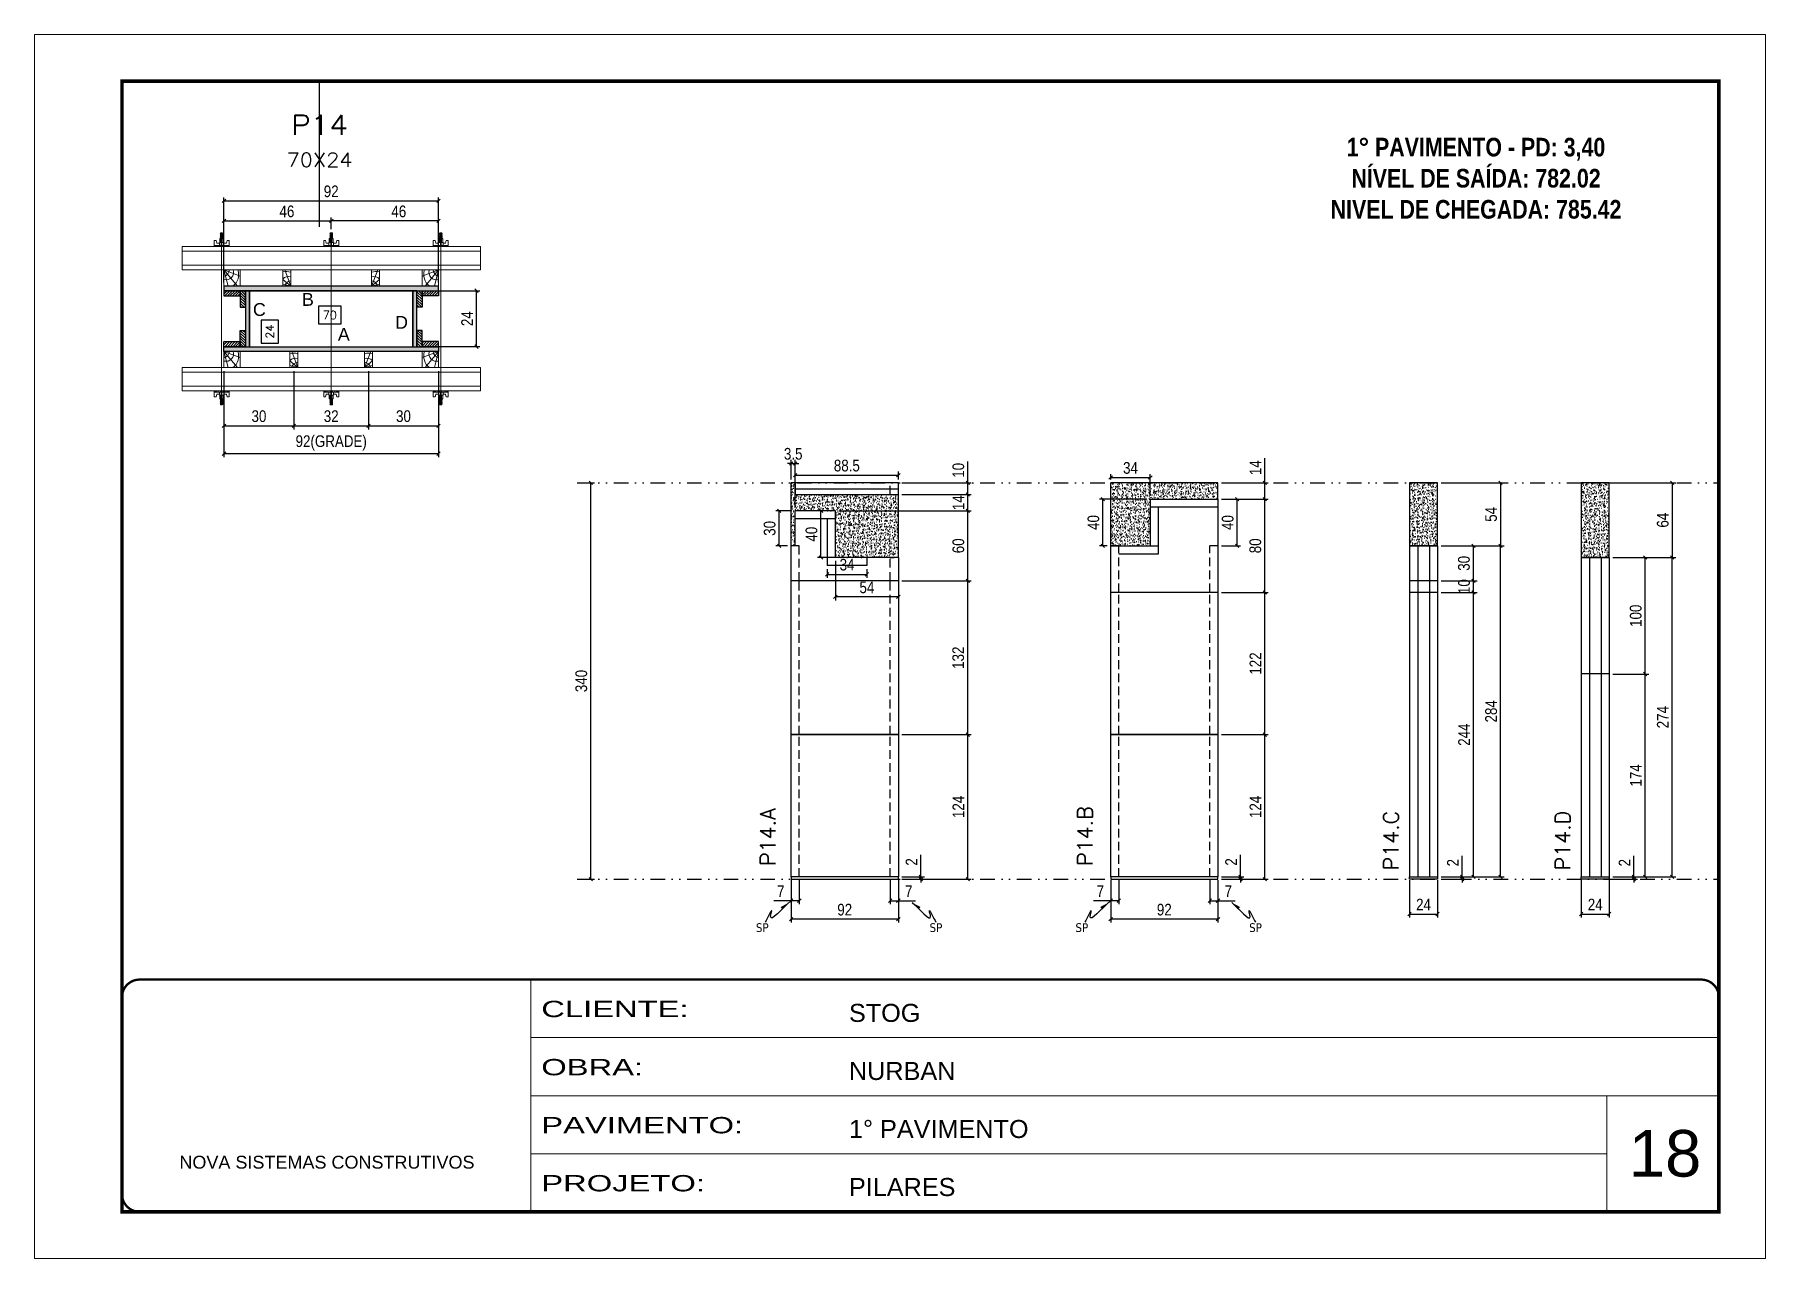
# Model space of a CAD drawing. Header units: millimetres. Extents: x 169816 to 178745, y 96537 to 113647.
# Drawn here: x 171415 to 172900, y 106874 to 107924 of the extents above; entities that cross this region are included whole.
import ezdxf
from ezdxf.enums import TextEntityAlignment as Align

# ---------------------------------------------------------------- set-up
doc = ezdxf.new("R2010")
doc.units = ezdxf.units.MM
for name, pattern in [('CONTINUO', [0]), ('DASHED', [0.75, 0.5, -0.25]), ('DIVIDE2', [0.625, 0.25, -0.125, 0, -0.125, 0, -0.125]), ('HIDDEN', [0.375, 0.25, -0.125])]:
    doc.linetypes.add(name, pattern=pattern)
for name, color, linetype, lineweight in [('CARIMBO', 255, 'Continuous', 9), ('Folhas', 255, 'Continuous', 9), ('Hachura', 251, 'Continuous', 9), ('Madeira', 126, 'Continuous', 18), ('Perfil Metálico', 224, 'Continuous', 18), ('SARRAFO DE PRESSAO', 251, 'DASHED', 9), ('Texto Seção', 7, 'Continuous', 15)]:
    doc.layers.add(name, color=color, linetype=linetype, lineweight=lineweight)
for name, color, linetype in [('CHAPA', 1, 'Continuous'), ('COTA', 241, 'Continuous'), ('Cota Seção (2x)', 241, 'Continuous'), ('MEIO_PONT', 93, 'Continuous'), ('NOMENCLATURA', 7, 'Continuous'), ('Nível', 160, 'Continuous'), ('Painéis', 200, 'Continuous'), ('SARR_2.2x10', 60, 'Continuous'), ('SARR_2.2x7', 40, 'Continuous'), ('SARRAFO', 251, 'Continuous'), ('Sarrafo de Pressão', 42, 'HIDDEN'), ('texto', 7, 'Continuous'), ('Texto de Titulo', 7, 'Continuous'), ('Texto Qtd Sarr', 242, 'Continuous'), ('TEXTO_GERAL', 7, 'Continuous')]:
    doc.layers.add(name, color=color, linetype=linetype)
doc.styles.add('ARIAL', font='arial.ttf')
doc.styles.add('COTA TECNICA', font='techl___.ttf', dxfattribs={"height": 10})
doc.styles.add('COTA TECNICA 2X', font='techl___.ttf', dxfattribs={"height": 10})
doc.styles.add('COTA TECNICA-50', font='techl___.ttf', dxfattribs={"height": 10})
doc.styles.add('REGUA-120', font='ROMANS.shx', dxfattribs={"height": 15})
doc.styles.add('ROMANC', font='techb___.ttf', dxfattribs={"height": 2.5})
doc.styles.add('ROMANS', font='romans.shx')
doc.styles.get("Standard").update_dxf_attribs({"font": 'arial.ttf'})
doc.styles.add('Tecnologia', font='')
doc.styles.get('Tecnologia').set_extended_font_data('Forgotten Futurist')
doc.dimstyles.new('COTA PAINEL-50', dxfattribs={"dimtxt": 10, "dimasz": 3, "dimexe": 3, "dimexo": 3, "dimgap": 3, "dimtad": 1, "dimdec": 1, "dimzin": 12, "dimdsep": 46, "dimtxsty": 'COTA TECNICA-50', "dimblk1": 'OBLIQUE', "dimblk2": 'OBLIQUE', "dimsah": 1, "dimcen": 0.9, "dimclrd": 4, "dimclre": 4, "dimclrt": 240, "dimadec": 1, "dimazin": 3, "dimtfac": 1, "dimtdec": 1, "dimtmove": 0, "dimatfit": 3, "dimfxl": 1, "dimtolj": 1, "dimtzin": 12, "dimarcsym": 0})
doc.dimstyles.new('PAINEL', dxfattribs={"dimtxt": 10, "dimasz": 3, "dimexe": 3, "dimexo": 3, "dimgap": 3, "dimtad": 1, "dimdec": 1, "dimzin": 12, "dimdsep": 46, "dimtxsty": 'COTA TECNICA', "dimblk1": 'OBLIQUE', "dimblk2": 'OBLIQUE', "dimsah": 1, "dimcen": 0.9, "dimclrd": 4, "dimclre": 4, "dimclrt": 240, "dimadec": 1, "dimazin": 3, "dimtfac": 1, "dimtdec": 1, "dimtmove": 0, "dimatfit": 3, "dimfxl": 1, "dimtolj": 1, "dimtzin": 12, "dimarcsym": 0})
doc.dimstyles.new('SECAO PILAR', dxfattribs={"dimtxt": 10, "dimasz": 3, "dimexe": 3, "dimexo": 3, "dimgap": 3, "dimtad": 1, "dimdec": 1, "dimlfac": 0.5, "dimzin": 12, "dimdsep": 46, "dimtxsty": 'COTA TECNICA 2X', "dimblk1": 'OBLIQUE', "dimblk2": 'OBLIQUE', "dimsah": 1, "dimcen": 0.9, "dimclrd": 256, "dimclre": 256, "dimclrt": 256, "dimadec": 1, "dimazin": 3, "dimtfac": 1, "dimtdec": 1, "dimtmove": 0, "dimatfit": 3, "dimfxl": 1, "dimtolj": 1, "dimtzin": 12, "dimarcsym": 0})
doc.dimstyles.new('SECÇÃO 2', dxfattribs={"dimtxt": 7, "dimasz": 6, "dimexe": 0.18, "dimexo": 2, "dimgap": -4, "dimtad": 3, "dimdec": 1, "dimlfac": 0.5, "dimzin": 12, "dimdsep": 46, "dimtxsty": 'ROMANS', "dimblk": 'ARCHTICK', "dimcen": 0.09, "dimse1": 1, "dimse2": 1, "dimsd1": 1, "dimsd2": 1, "dimclrd": 180, "dimclre": 5, "dimclrt": 1, "dimadec": 0, "dimazin": 3, "dimtfac": 1, "dimtdec": 1, "dimtofl": 0, "dimtmove": 0, "dimatfit": 3, "dimldrblk": 'ARCHTICK', "dimfxl": 1, "dimtolj": 1, "dimtzin": 0, "dimarcsym": 0})
doc.dimstyles.get("Standard").update_dxf_attribs({"dimtxt": 0.18, "dimasz": 0.18, "dimexe": 0.18, "dimexo": 0.0625, "dimgap": 0.09, "dimtad": 0, "dimtih": 1, "dimtoh": 1, "dimdec": 4, "dimzin": 0, "dimdsep": 46, "dimtxsty": 'Standard', "dimcen": 0.09, "dimadec": 0, "dimazin": 0, "dimtfac": 1, "dimtdec": 4, "dimtofl": 0, "dimtmove": 0, "dimatfit": 3, "dimfxl": 1, "dimtolj": 1, "dimtzin": 0, "dimarcsym": 0})

msp = doc.modelspace()

# ---------------------------------------------------------------- texts
at = {"layer": 'CARIMBO', "style": 'ARIAL'}
msp.add_text('18', height=40, dxfattribs=at).set_placement((172782.38, 106944.37))
at = {"layer": 'NOMENCLATURA', "color": 2, "insert": (172651.26, 107862.37), "char_height": 16, "attachment_point": 2, "style": 'ROMANC'}
msp.add_mtext_dynamic_manual_height_columns('\\P1° PAVIMENTO - PD: 3,40\\PNÍVEL DE SAÍDA: 782.02\\PNIVEL DE CHEGADA: 785.42', width=328.3607, gutter_width=1, heights=[0], dxfattribs=at)
at = {"layer": 'texto', "color": 0, "char_height": 7.5, "attachment_point": 5}
for insert in [(172038.84, 107157.96), (172187.86, 107157.96), (172313.03, 107157.96), (172462.06, 107157.96)]:
    msp.add_mtext('{\\fTahoma|b0|i0|c0|p34;\\C4;SP}', dxfattribs=dict(at, insert=insert))
at = {"layer": 'Texto Seção', "char_height": 13, "width": 285.3299, "attachment_point": 7, "rotation": 90, "style": 'REGUA-120'}
for s, insert in [('P14.A', (172050.14, 107210.89)), ('P14.B', (172322.18, 107210.89)), ('\\pxt4;P14.C', (172584.79, 107207.05)), ('\\pxt4;P14.D', (172732.08, 107207.05))]:
    msp.add_mtext(s, dxfattribs=dict(at, insert=insert))
at = {"layer": 'TEXTO_GERAL', "style": 'ARIAL'}
for s, p in [('C', (171607.38, 107688.38)), ('B', (171649, 107697.02)), ('D', (171729.33, 107677.37)), ('A', (171679.81, 107667.06))]:
    msp.add_text(s, height=11, dxfattribs=at).set_placement(p, align=Align.MIDDLE_CENTER)

# ---------------------------------------------------------------- blocks, each defined once
blk = doc.blocks.new('9999999999')
at = {"color": 30, "linetype": 'CONTINUO'}
for p, q in [((98564.6, 34230.2), (98564.6, 34429.4)), ((98564.6, 34379.6), (99584, 34379.6)), ((98564.6, 34329.8), (99488, 34329.8)), ((99584, 34329.8), (99488, 34329.8)), ((99488, 34329.8), (99488, 34230.2)), ((98564.6, 34280), (99488, 34280))]:
    blk.add_line(p, q, dxfattribs=at)
at = {"color": 30, "linetype": 'CONTINUO', "const_width": 2}
blk.add_lwpolyline([(99584, 34230.2), (99584, 34414.4, 0.414214), (99569, 34429.4), (98229, 34429.4, 0.414214), (98214, 34414.4), (98214, 34245.2, 0.414214), (98229, 34230.2), (99584, 34230.2)], format="xyb", dxfattribs=at)
at = {"layer": 'Folhas'}
blk.add_lwpolyline([(98139, 34190.2), (99624, 34190.2), (99624, 35240.2), (98139, 35240.2)], close=True, dxfattribs=at)
at = {"layer": 'Folhas', "color": 30, "const_width": 3}
blk.add_lwpolyline([(98214, 34230.2), (99584, 34230.2), (99584, 35200.2), (98214, 35200.2)], close=True, dxfattribs=at)
at = {"color": 7, "linetype": 'Continuous', "ltscale": 5, "style": 'ARIAL'}
for s, height, p in [('STOG', 15.48, (98837.7, 34393.1)), ('NURBAN', 15.48, (98837.7, 34343.3)), ('1° PAVIMENTO', 15.483, (98837.7, 34293.5)), ('NOVA SISTEMAS CONSTRUTIVOS', 11.059, (98263.2, 34267.2)), ('PILARES', 15.48, (98837.7, 34243.7))]:
    blk.add_text(s, height=height, dxfattribs=at).set_placement(p)
at = {"layer": 'Folhas', "color": 7, "style": 'Tecnologia', "width": 1.5}
for s, p in [('CLIENTE:', (98573.7, 34397.2)), ('OBRA:', (98573.7, 34347.3)), ('PAVIMENTO:', (98573.7, 34297.5)), ('PROJETO:', (98573.7, 34247.7))]:
    blk.add_text(s, height=14, dxfattribs=at).set_placement(p)
blk = doc.blocks.new('titulo1')
at = {"layer": 'Defpoints', "color": 252, "linetype": 'HIDDEN', "ltscale": 2}
blk.add_line((0, 0), (0, 125), dxfattribs=at)
at = {"layer": 'Defpoints', "style": 'ROMANS', "oblique": 15}
blk.add_attdef('FOLHA', text='', height=10, dxfattribs=at).set_placement((0, 15.6), align=Align.MIDDLE_CENTER)
at = {"layer": 'Texto Qtd Sarr', "color": 3, "style": 'ROMANS', "oblique": 15}
for tag, height, p in [('TITULO', 17, (0, 71.4)), ('SEÇÃO', 12, (0, 41.5))]:
    blk.add_attdef(tag, text='', height=height, dxfattribs=at).set_placement(p, align=Align.MIDDLE_CENTER)
blk = doc.blocks.new('*D560')
at = {"layer": 'Cota Seção (2x)', "color": 180, "lineweight": -2, "transparency": 16777216}
for p, q in [((171677.4, 107691.1), (171658.1, 107691.1)), ((171658.1, 107691.1), (171658.1, 107676.1)), ((171677.4, 107676.1), (171677.4, 107691.1)), ((171658.1, 107676.1), (171677.4, 107676.1))]:
    blk.add_line(p, q, dxfattribs=at)
at = {"layer": 'Defpoints', "color": 0, "transparency": 16777216}
for p in [(171739, 107672.1), (171599, 107656.5), (171739, 107656.5)]:
    blk.add_point(p, dxfattribs=at)
at = {"layer": 'Cota Seção (2x)', "color": 1, "transparency": 16777216, "insert": (171667.8, 107683.6), "char_height": 7, "attachment_point": 5, "style": 'ROMANS'}
blk.add_mtext('\\A1;70', dxfattribs=at)
blk = doc.blocks.new('_ArchTick')
at = {"color": 0, "linetype": 'ByBlock', "const_width": 0.15}
blk.add_lwpolyline([(-0.5, -0.5), (0.5, 0.5)], dxfattribs=at)
blk = doc.blocks.new('*D561')
at = {"layer": 'Cota Seção (2x)', "color": 180, "lineweight": -2, "transparency": 16777216}
for p, q in [((171623.8, 107679.2), (171608.8, 107679.2)), ((171608.8, 107679.2), (171608.8, 107659.6)), ((171623.8, 107659.6), (171623.8, 107679.2)), ((171608.8, 107659.6), (171623.8, 107659.6))]:
    blk.add_line(p, q, dxfattribs=at)
at = {"layer": 'Defpoints', "color": 0, "transparency": 16777216}
for p in [(171599, 107704.5), (171627.8, 107704.5), (171599, 107656.5)]:
    blk.add_point(p, dxfattribs=at)
at = {"layer": 'Cota Seção (2x)', "color": 1, "transparency": 16777216, "insert": (171616.3, 107669.4), "char_height": 7, "attachment_point": 5, "rotation": 90, "style": 'ROMANS'}
blk.add_mtext('\\A1;24', dxfattribs=at)
blk = doc.blocks.new('_Oblique')
at = {"color": 0, "linetype": 'ByBlock', "lineweight": -2}
blk.add_line((-0.5, -0.5), (0.5, 0.5), dxfattribs=at)
blk = doc.blocks.new('*D945')
at = {"layer": 'Cota Seção (2x)', "lineweight": -2, "transparency": 16777216}
for p, q in [((171745.6, 107704.5), (171796.6, 107704.5)), ((171793.6, 107656.5), (171793.6, 107704.5)), ((171745.6, 107656.5), (171796.6, 107656.5))]:
    blk.add_line(p, q, dxfattribs=at)
at = {"layer": 'Defpoints', "color": 0, "transparency": 16777216}
for p in [(171742.6, 107704.5), (171793.6, 107704.5), (171742.6, 107656.5)]:
    blk.add_point(p, dxfattribs=at)
at = {"layer": 'Cota Seção (2x)', "lineweight": -2, "transparency": 16777216, "xscale": 3, "yscale": 3, "zscale": 3}
for p, rotation in [((171793.6, 107704.5), 90), ((171793.6, 107656.5), 270)]:
    blk.add_blockref('_Oblique', p, dxfattribs=dict(at, rotation=rotation))
at = {"layer": 'Cota Seção (2x)', "transparency": 16777216, "insert": (171785.6, 107680.5), "char_height": 10, "attachment_point": 5, "rotation": 90, "style": 'COTA TECNICA 2X'}
blk.add_mtext('\\A1;24', dxfattribs=at)
blk = doc.blocks.new('*D562')
at = {"layer": 'Cota Seção (2x)', "lineweight": -2, "transparency": 16777216}
for p, q in [((171577, 107635.5), (171577, 107561.7)), ((171761, 107635.5), (171761, 107561.7)), ((171577, 107564.7), (171761, 107564.7))]:
    blk.add_line(p, q, dxfattribs=at)
at = {"layer": 'Defpoints', "color": 0, "transparency": 16777216}
for p in [(171577, 107638.5), (171761, 107638.5), (171761, 107564.7)]:
    blk.add_point(p, dxfattribs=at)
at = {"layer": 'Cota Seção (2x)', "lineweight": -2, "transparency": 16777216, "xscale": 3, "yscale": 3, "zscale": 3, "rotation": 180}
blk.add_blockref('_Oblique', (171577, 107564.7), dxfattribs=at)
at = {"layer": 'Cota Seção (2x)', "lineweight": -2, "transparency": 16777216, "xscale": 3, "yscale": 3, "zscale": 3}
blk.add_blockref('_Oblique', (171761, 107564.7), dxfattribs=at)
at = {"layer": 'Cota Seção (2x)', "transparency": 16777216, "insert": (171669, 107573.9), "char_height": 10, "attachment_point": 5, "style": 'COTA TECNICA 2X'}
blk.add_mtext('\\A1;92(GRADE)', dxfattribs=at)
blk = doc.blocks.new('*D563')
at = {"layer": 'Cota Seção (2x)', "lineweight": -2, "transparency": 16777216}
for p, q in [((171701, 107635.5), (171701, 107585.5)), ((171761, 107635.5), (171761, 107585.5)), ((171701, 107588.5), (171761, 107588.5))]:
    blk.add_line(p, q, dxfattribs=at)
at = {"layer": 'Defpoints', "color": 0, "transparency": 16777216}
for p in [(171701, 107638.5), (171761, 107638.5), (171761, 107588.5)]:
    blk.add_point(p, dxfattribs=at)
at = {"layer": 'Cota Seção (2x)', "lineweight": -2, "transparency": 16777216, "xscale": 3, "yscale": 3, "zscale": 3, "rotation": 180}
blk.add_blockref('_Oblique', (171701, 107588.5), dxfattribs=at)
at = {"layer": 'Cota Seção (2x)', "lineweight": -2, "transparency": 16777216, "xscale": 3, "yscale": 3, "zscale": 3}
blk.add_blockref('_Oblique', (171761, 107588.5), dxfattribs=at)
at = {"layer": 'Cota Seção (2x)', "transparency": 16777216, "insert": (171731, 107596.8), "char_height": 10, "attachment_point": 5, "style": 'COTA TECNICA 2X'}
blk.add_mtext('\\A1;30', dxfattribs=at)
blk = doc.blocks.new('*D564')
at = {"layer": 'Cota Seção (2x)', "lineweight": -2, "transparency": 16777216}
for p, q in [((171577, 107635.5), (171577, 107585.5)), ((171637, 107635.5), (171637, 107585.5)), ((171577, 107588.5), (171637, 107588.5))]:
    blk.add_line(p, q, dxfattribs=at)
at = {"layer": 'Defpoints', "color": 0, "transparency": 16777216}
for p in [(171577, 107638.5), (171637, 107638.5), (171637, 107588.5)]:
    blk.add_point(p, dxfattribs=at)
at = {"layer": 'Cota Seção (2x)', "lineweight": -2, "transparency": 16777216, "xscale": 3, "yscale": 3, "zscale": 3, "rotation": 180}
blk.add_blockref('_Oblique', (171577, 107588.5), dxfattribs=at)
at = {"layer": 'Cota Seção (2x)', "lineweight": -2, "transparency": 16777216, "xscale": 3, "yscale": 3, "zscale": 3}
blk.add_blockref('_Oblique', (171637, 107588.5), dxfattribs=at)
at = {"layer": 'Cota Seção (2x)', "transparency": 16777216, "insert": (171607, 107596.8), "char_height": 10, "attachment_point": 5, "style": 'COTA TECNICA 2X'}
blk.add_mtext('\\A1;30', dxfattribs=at)
blk = doc.blocks.new('*D565')
at = {"layer": 'Cota Seção (2x)', "lineweight": -2, "transparency": 16777216}
for p, q in [((171637, 107635.5), (171637, 107585.5)), ((171701, 107635.5), (171701, 107585.5)), ((171637, 107588.5), (171701, 107588.5))]:
    blk.add_line(p, q, dxfattribs=at)
at = {"layer": 'Defpoints', "color": 0, "transparency": 16777216}
for p in [(171637, 107638.5), (171701, 107638.5), (171701, 107588.5)]:
    blk.add_point(p, dxfattribs=at)
at = {"layer": 'Cota Seção (2x)', "lineweight": -2, "transparency": 16777216, "xscale": 3, "yscale": 3, "zscale": 3, "rotation": 180}
blk.add_blockref('_Oblique', (171637, 107588.5), dxfattribs=at)
at = {"layer": 'Cota Seção (2x)', "lineweight": -2, "transparency": 16777216, "xscale": 3, "yscale": 3, "zscale": 3}
blk.add_blockref('_Oblique', (171701, 107588.5), dxfattribs=at)
at = {"layer": 'Cota Seção (2x)', "transparency": 16777216, "insert": (171669, 107596.8), "char_height": 10, "attachment_point": 5, "style": 'COTA TECNICA 2X'}
blk.add_mtext('\\A1;32', dxfattribs=at)
blk = doc.blocks.new('*D566')
at = {"layer": 'Cota Seção (2x)', "lineweight": -2, "transparency": 16777216}
for p, q in [((171577, 107711.5), (171577, 107784.6)), ((171577, 107781.6), (171761, 107781.6)), ((171761, 107711.5), (171761, 107784.6))]:
    blk.add_line(p, q, dxfattribs=at)
at = {"layer": 'Defpoints', "color": 0, "transparency": 16777216}
for p in [(171761, 107781.6), (171577, 107708.5), (171761, 107708.5)]:
    blk.add_point(p, dxfattribs=at)
at = {"layer": 'Cota Seção (2x)', "lineweight": -2, "transparency": 16777216, "xscale": 3, "yscale": 3, "zscale": 3, "rotation": 180}
blk.add_blockref('_Oblique', (171577, 107781.6), dxfattribs=at)
at = {"layer": 'Cota Seção (2x)', "lineweight": -2, "transparency": 16777216, "xscale": 3, "yscale": 3, "zscale": 3}
blk.add_blockref('_Oblique', (171761, 107781.6), dxfattribs=at)
at = {"layer": 'Cota Seção (2x)', "transparency": 16777216, "insert": (171669, 107789.7), "char_height": 10, "attachment_point": 5, "style": 'COTA TECNICA 2X'}
blk.add_mtext('\\A1;92', dxfattribs=at)
blk = doc.blocks.new('*D567')
at = {"layer": 'Cota Seção (2x)', "lineweight": -2, "transparency": 16777216}
for p, q in [((171577, 107745.5), (171577, 107767.4)), ((171669.1, 107757.3), (171669.1, 107767.4)), ((171577, 107764.4), (171669.1, 107764.4))]:
    blk.add_line(p, q, dxfattribs=at)
at = {"layer": 'Defpoints', "color": 0, "transparency": 16777216}
for p in [(171669.1, 107764.4), (171669.1, 107754.3), (171577, 107742.5)]:
    blk.add_point(p, dxfattribs=at)
at = {"layer": 'Cota Seção (2x)', "lineweight": -2, "transparency": 16777216, "xscale": 3, "yscale": 3, "zscale": 3, "rotation": 180}
blk.add_blockref('_Oblique', (171577, 107764.4), dxfattribs=at)
at = {"layer": 'Cota Seção (2x)', "lineweight": -2, "transparency": 16777216, "xscale": 3, "yscale": 3, "zscale": 3}
blk.add_blockref('_Oblique', (171669.1, 107764.4), dxfattribs=at)
at = {"layer": 'Cota Seção (2x)', "transparency": 16777216, "insert": (171631, 107772.5), "char_height": 10, "attachment_point": 5, "style": 'COTA TECNICA 2X'}
blk.add_mtext('\\A1;46', dxfattribs=at)
blk = doc.blocks.new('*D568')
at = {"layer": 'Cota Seção (2x)', "lineweight": -2, "transparency": 16777216}
for p, q in [((171669.1, 107757.3), (171669.1, 107767.4)), ((171761, 107745.5), (171761, 107767.4)), ((171761, 107764.4), (171669.1, 107764.4))]:
    blk.add_line(p, q, dxfattribs=at)
at = {"layer": 'Defpoints', "color": 0, "transparency": 16777216}
for p in [(171669.1, 107764.4), (171669.1, 107754.3), (171761, 107742.5)]:
    blk.add_point(p, dxfattribs=at)
at = {"layer": 'Cota Seção (2x)', "lineweight": -2, "transparency": 16777216, "xscale": 3, "yscale": 3, "zscale": 3, "rotation": 180}
blk.add_blockref('_Oblique', (171669.1, 107764.4), dxfattribs=at)
at = {"layer": 'Cota Seção (2x)', "lineweight": -2, "transparency": 16777216, "xscale": 3, "yscale": 3, "zscale": 3}
blk.add_blockref('_Oblique', (171761, 107764.4), dxfattribs=at)
at = {"layer": 'Cota Seção (2x)', "transparency": 16777216, "insert": (171727, 107772.5), "char_height": 10, "attachment_point": 5, "style": 'COTA TECNICA 2X'}
blk.add_mtext('\\A1;46', dxfattribs=at)
blk = doc.blocks.new('C')
at = {"layer": 'Hachura', "color": 0}
for p, q in [((0, 3.22), (0, -3.22)), ((0.45, 3.22), (0, 3.22)), ((0.46, 3.16), (0, 3.16)), ((0.46, 3.05), (0, 3.05)), ((0.46, 2.88), (0, 2.88)), ((0, 2.75), (0, -1.16)), ((0.46, 2.65), (0, 2.65)), ((0.46, 2.23), (0, 2.23)), ((0.46, 1.51), (0, 1.51)), ((0.39, 0.49), (0.17, 0.49)), ((0.45, -3.23), (0.45, 3.22)), ((0.45, 3.22), (2.58, 3.22)), ((1.74, 0.97), (0.45, 0.97)), ((1.45, 0.1), (0.45, 0.1)), ((1.35, 1.94), (1.35, 0.96)), ((2.58, 2.39), (1.47, 2.09)), ((1.74, -0.97), (1.74, 0.97)), ((1.74, 0.97), (1.74, 0.84)), ((1.74, 0.97), (1.74, 0.84)), ((1.74, 0.84), (3.35, 0.84)), ((3.35, 0.45), (1.74, 0.45)), ((2.58, 3.22), (2.58, 2.39)), ((3.32, 0.84), (3.32, -0.84)), ((3.35, 0.84), (3.35, -0.84)), ((3.68, 0.45), (3.35, 0.45)), ((3.84, -0.52), (3.35, 0.45)), ((3.35, 0.06), (3.67, -0.57)), ((3.68, 0.45), (4.16, -0.52)), ((3.72, 0.5), (4.25, -0.57)), ((4.37, -0.55), (3.83, 0.53)), ((4.15, 0.45), (3.93, 0.45)), ((4.42, -0.52), (3.93, 0.45)), ((4.15, 0.45), (4.26, 0.45)), ((4.26, 0.45), (4.74, -0.52)), ((4.3, 0.5), (4.83, -0.57)), ((4.95, -0.55), (4.41, 0.53)), ((4.51, 0.45), (4.84, 0.45)), ((5, -0.52), (4.51, 0.45)), ((4.84, 0.45), (5.32, -0.52)), ((4.88, 0.5), (5.41, -0.57)), ((5.53, -0.55), (4.99, 0.53)), ((5.58, -0.52), (5.09, 0.45)), ((5.42, 0.45), (5.09, 0.45)), ((5.58, -0.52), (5.09, 0.45)), ((5.42, 0.45), (5.74, -0.19)), ((5.46, 0.5), (5.74, -0.07)), ((5.74, 0.19), (5.57, 0.53)), ((5.74, 0.32), (5.68, 0.45)), ((5.68, 0.45), (5.74, 0.45)), ((5.74, 0.45), (5.9, 0.29)), ((5.74, 0.45), (5.74, -0.52)), ((5.9, -0.36), (5.9, 0.29)), ((0.45, 0), (0, 0)), ((0.46, -1.52), (0, -1.52)), ((0.46, -2.23), (0, -2.23)), ((0.46, -2.65), (0, -2.65)), ((0.46, -2.88), (0, -2.88)), ((0.46, -3.05), (0, -3.05)), ((0.46, -3.16), (0, -3.16)), ((0, -3.22), (2.57, -3.22)), ((0.08, -0.48), (0.29, -0.48)), ((0.29, -0.48), (0.4, -0.48)), ((0.45, 0), (0.45, -0.97)), ((0.45, -0.16), (1.45, -0.16)), ((0.45, -0.65), (0.45, -0.32)), ((0.45, -3.23), (0.45, -0.65)), ((0.45, -0.97), (1.74, -0.97)), ((1.35, -1.94), (1.35, -0.97)), ((2.58, -2.39), (1.47, -2.1)), ((3.35, -0.32), (1.74, -0.32)), ((3.35, -0.84), (1.74, -0.84)), ((2.58, -3.23), (2.58, -2.39)), ((3.35, -0.07), (3.58, -0.52)), ((3.35, -0.52), (3.58, -0.52)), ((3.84, -0.52), (4.16, -0.52)), ((4.42, -0.52), (4.74, -0.52)), ((4.63, -0.52), (4.74, -0.52)), ((5, -0.52), (5.32, -0.52)), ((5.58, -0.52), (5.74, -0.52)), ((5.74, -0.52), (5.9, -0.36)), ((5.74, -0.52), (5.74, -0.52))]:
    blk.add_line(p, q, dxfattribs=at)
for centre, radius, start, end in [((1.52, 1.94), 0.161, 104.74356, 180), ((1.44, -0.03), 0.129, 272.69497, 87.30503), ((3.81, 0.39), 0.143, 25.56881, 154.43119), ((4.39, 0.39), 0.143, 25.56881, 154.43119), ((4.97, 0.39), 0.143, 25.56881, 154.43119), ((5.55, 0.39), 0.143, 25.56881, 154.43119), ((0.17, -0.37), 0.174, 221.74404, 317.85924), ((1.52, -1.94), 0.161, 180, 255.25644), ((3.71, -0.4), 0.174, 222.14076, 318.25596), ((4.29, -0.4), 0.174, 222.14076, 318.25596), ((4.87, -0.4), 0.174, 222.14076, 318.25596), ((5.45, -0.4), 0.174, 222.14076, 318.25596), ((5.61, -0.4), 0.174, 317.85924, 318.25596)]:
    blk.add_arc(centre, radius, start, end, dxfattribs=at)
blk = doc.blocks.new('PONTALETE')
at = {"layer": 'Madeira'}
for q in [(2.71, 7), (7, 5.76), (7, 1.74)]:
    blk.add_line((0, 0), q, dxfattribs=at)
blk.add_lwpolyline([(0, 0), (7, 0), (7, 7), (0, 7)], close=True, dxfattribs=at)
for centre, radius, start, end in [((2.04, 0.06), 6.23, 37.28179, 109.09128), ((1.09, 0.9), 3.19, 343.60304, 109.98471), ((-0.21, -0.78), 3.09, 14.63219, 86.0383)]:
    blk.add_arc(centre, radius, start, end, dxfattribs=at)
blk = doc.blocks.new('MEIO PONTALETE')
at = {"layer": 'Madeira'}
for q in [(2.71, 7), (3.5, 2.88), (3.5, 0.87)]:
    blk.add_line((0, 0), q, dxfattribs=at)
blk.add_lwpolyline([(0, 0), (3.5, 0), (3.5, 7), (0, 7)], close=True, dxfattribs=at)
for centre, radius, start, end in [((2.04, 0.06), 6.23, 76.44987, 109.09128), ((1.09, 0.9), 3.19, 40.90626, 109.98471), ((-0.21, -0.78), 3.09, 14.63219, 86.0383)]:
    blk.add_arc(centre, radius, start, end, dxfattribs=at)
blk = doc.blocks.new('*D1101')
at = {"layer": 'COTA', "color": 4, "lineweight": -2, "transparency": 16777216}
for p, q in [((171883, 107539.6), (171894.8, 107539.6)), ((171891.8, 107199.6), (171891.8, 107539.6)), ((171883, 107199.6), (171894.8, 107199.6))]:
    blk.add_line(p, q, dxfattribs=at)
at = {"layer": 'Defpoints', "color": 0, "transparency": 16777216}
for p in [(171880, 107539.6), (171891.8, 107539.6), (171880, 107199.6)]:
    blk.add_point(p, dxfattribs=at)
at = {"layer": 'COTA', "color": 4, "lineweight": -2, "transparency": 16777216, "xscale": 3, "yscale": 3, "zscale": 3}
for p, rotation in [((171891.8, 107539.6), 90), ((171891.8, 107199.6), 270)]:
    blk.add_blockref('_Oblique', p, dxfattribs=dict(at, rotation=rotation))
at = {"layer": 'COTA', "color": 240, "transparency": 16777216, "insert": (171883.6, 107369.6), "char_height": 10, "attachment_point": 5, "rotation": 90, "style": 'COTA TECNICA-50'}
blk.add_mtext('\\A1;340', dxfattribs=at)
blk = doc.blocks.new('*D837')
at = {"layer": 'COTA', "color": 4, "lineweight": -2, "transparency": 16777216}
for p, q in [((172063.6, 107198.6), (172063.6, 107162.3)), ((172155.6, 107198.6), (172155.6, 107162.3)), ((172155.6, 107165.3), (172063.6, 107165.3))]:
    blk.add_line(p, q, dxfattribs=at)
at = {"layer": 'Defpoints', "color": 0, "transparency": 16777216}
for p in [(172063.6, 107201.6), (172155.6, 107201.6), (172063.6, 107165.3)]:
    blk.add_point(p, dxfattribs=at)
at = {"layer": 'COTA', "color": 4, "lineweight": -2, "transparency": 16777216, "xscale": 3, "yscale": 3, "zscale": 3, "rotation": 180}
blk.add_blockref('_Oblique', (172063.6, 107165.3), dxfattribs=at)
at = {"layer": 'COTA', "color": 4, "lineweight": -2, "transparency": 16777216, "xscale": 3, "yscale": 3, "zscale": 3}
blk.add_blockref('_Oblique', (172155.6, 107165.3), dxfattribs=at)
at = {"layer": 'COTA', "color": 240, "transparency": 16777216, "insert": (172109.6, 107173.4), "char_height": 10, "attachment_point": 5, "style": 'COTA TECNICA'}
blk.add_mtext('\\A1;92', dxfattribs=at)
blk = doc.blocks.new('*D838')
at = {"layer": 'COTA', "color": 4, "lineweight": -2, "transparency": 16777216}
for p, q in [((172148.6, 107198.6), (172148.6, 107178.1)), ((172155.6, 107196.6), (172155.6, 107178.1)), ((172148.6, 107181.1), (172155.6, 107181.1)), ((172155.6, 107181.1), (172170.3, 107181.1))]:
    blk.add_line(p, q, dxfattribs=at)
at = {"layer": 'Defpoints', "color": 0, "transparency": 16777216}
for p in [(172148.6, 107201.6), (172155.6, 107199.6), (172155.6, 107181.1)]:
    blk.add_point(p, dxfattribs=at)
at = {"layer": 'COTA', "color": 4, "lineweight": -2, "transparency": 16777216, "xscale": 3, "yscale": 3, "zscale": 3, "rotation": 180}
blk.add_blockref('_Oblique', (172148.6, 107181.1), dxfattribs=at)
at = {"layer": 'COTA', "color": 4, "lineweight": -2, "transparency": 16777216, "xscale": 3, "yscale": 3, "zscale": 3}
blk.add_blockref('_Oblique', (172155.6, 107181.1), dxfattribs=at)
at = {"layer": 'COTA', "color": 240, "transparency": 16777216, "insert": (172164.5, 107189.2), "char_height": 10, "attachment_point": 5, "style": 'COTA TECNICA-50'}
blk.add_mtext('\\A1;7', dxfattribs=at)
blk = doc.blocks.new('*D839')
at = {"layer": 'COTA', "color": 4, "lineweight": -2, "transparency": 16777216}
for p, q in [((172063.6, 107196.6), (172063.6, 107178.1)), ((172070.6, 107198.6), (172070.6, 107178.1)), ((172063.6, 107181.1), (172048.9, 107181.1)), ((172070.6, 107181.1), (172063.6, 107181.1))]:
    blk.add_line(p, q, dxfattribs=at)
at = {"layer": 'Defpoints', "color": 0, "transparency": 16777216}
for p in [(172063.6, 107199.6), (172070.6, 107201.6), (172063.6, 107181.1)]:
    blk.add_point(p, dxfattribs=at)
at = {"layer": 'COTA', "color": 4, "lineweight": -2, "transparency": 16777216, "xscale": 3, "yscale": 3, "zscale": 3, "rotation": 180}
blk.add_blockref('_Oblique', (172063.6, 107181.1), dxfattribs=at)
at = {"layer": 'COTA', "color": 4, "lineweight": -2, "transparency": 16777216, "xscale": 3, "yscale": 3, "zscale": 3}
blk.add_blockref('_Oblique', (172070.6, 107181.1), dxfattribs=at)
at = {"layer": 'COTA', "color": 240, "transparency": 16777216, "insert": (172054.7, 107189.2), "char_height": 10, "attachment_point": 5, "style": 'COTA TECNICA-50'}
blk.add_mtext('\\A1;7', dxfattribs=at)
blk = doc.blocks.new('*D840')
at = {"layer": 'COTA', "color": 4, "linetype": 'ByBlock', "lineweight": -2, "transparency": 16777216}
for p, q in [((172158.6, 107323.6), (172218.2, 107323.6)), ((172215.2, 107199.6), (172215.2, 107323.6)), ((172158.6, 107199.6), (172218.2, 107199.6))]:
    blk.add_line(p, q, dxfattribs=at)
at = {"layer": 'Defpoints', "color": 0, "linetype": 'ByBlock', "transparency": 16777216}
for p in [(172155.6, 107323.6), (172215.2, 107323.6), (172155.6, 107199.6)]:
    blk.add_point(p, dxfattribs=at)
at = {"layer": 'COTA', "color": 4, "linetype": 'ByBlock', "lineweight": -2, "transparency": 16777216, "xscale": 3, "yscale": 3, "zscale": 3}
for p, rotation in [((172215.2, 107323.6), 90), ((172215.2, 107199.6), 270)]:
    blk.add_blockref('_Oblique', p, dxfattribs=dict(at, rotation=rotation))
at = {"layer": 'COTA', "color": 240, "linetype": 'ByBlock', "transparency": 16777216, "insert": (172207.1, 107261.6), "char_height": 10, "attachment_point": 5, "rotation": 90, "style": 'COTA TECNICA'}
blk.add_mtext('\\A1;124', dxfattribs=at)
blk = doc.blocks.new('*D841')
at = {"layer": 'COTA', "color": 4, "lineweight": -2, "transparency": 16777216}
for p, q in [((172174.9, 107201.6), (172174.9, 107220.4)), ((172158.6, 107201.6), (172177.9, 107201.6)), ((172158.6, 107199.6), (172177.9, 107199.6)), ((172174.9, 107199.6), (172174.9, 107201.6)), ((172174.9, 107199.6), (172174.9, 107196.6))]:
    blk.add_line(p, q, dxfattribs=at)
at = {"layer": 'Defpoints', "color": 0, "transparency": 16777216}
for p in [(172155.6, 107201.6), (172155.6, 107199.6), (172174.9, 107199.6)]:
    blk.add_point(p, dxfattribs=at)
at = {"layer": 'COTA', "color": 4, "lineweight": -2, "transparency": 16777216, "xscale": 3, "yscale": 3, "zscale": 3}
for p, rotation in [((172174.9, 107201.6), 270), ((172174.9, 107199.6), 90)]:
    blk.add_blockref('_Oblique', p, dxfattribs=dict(at, rotation=rotation))
at = {"layer": 'COTA', "color": 240, "transparency": 16777216, "insert": (172166.9, 107214.4), "char_height": 10, "attachment_point": 5, "rotation": 90, "style": 'COTA TECNICA-50'}
blk.add_mtext('\\A1;2', dxfattribs=at)
blk = doc.blocks.new('*D745')
at = {"layer": 'COTA', "color": 4, "linetype": 'ByBlock', "lineweight": -2, "transparency": 16777216}
for p, q in [((172158.6, 107323.6), (172218.2, 107323.6)), ((172215.2, 107199.6), (172215.2, 107323.6)), ((172158.6, 107199.6), (172218.2, 107199.6))]:
    blk.add_line(p, q, dxfattribs=at)
at = {"layer": 'Defpoints', "color": 0, "linetype": 'ByBlock', "transparency": 16777216}
for p in [(172155.6, 107323.6), (172215.2, 107323.6), (172155.6, 107199.6)]:
    blk.add_point(p, dxfattribs=at)
at = {"layer": 'COTA', "color": 4, "linetype": 'ByBlock', "lineweight": -2, "transparency": 16777216, "xscale": 3, "yscale": 3, "zscale": 3}
for p, rotation in [((172215.2, 107323.6), 90), ((172215.2, 107199.6), 270)]:
    blk.add_blockref('_Oblique', p, dxfattribs=dict(at, rotation=rotation))
at = {"layer": 'COTA', "color": 240, "linetype": 'ByBlock', "transparency": 16777216, "insert": (172207.1, 107261.6), "char_height": 10, "attachment_point": 5, "rotation": 90, "style": 'COTA TECNICA'}
blk.add_mtext('\\A1;124', dxfattribs=at)
blk = doc.blocks.new('*D746')
at = {"layer": 'COTA', "color": 4, "lineweight": -2, "transparency": 16777216}
for p, q in [((172594.2, 107198.6), (172594.2, 107166.7)), ((172618.2, 107198.6), (172618.2, 107166.7)), ((172594.2, 107169.7), (172618.2, 107169.7))]:
    blk.add_line(p, q, dxfattribs=at)
at = {"layer": 'Defpoints', "color": 0, "transparency": 16777216}
for p in [(172594.2, 107201.6), (172618.2, 107201.6), (172618.2, 107169.7)]:
    blk.add_point(p, dxfattribs=at)
at = {"layer": 'COTA', "color": 4, "lineweight": -2, "transparency": 16777216, "xscale": 3, "yscale": 3, "zscale": 3, "rotation": 180}
blk.add_blockref('_Oblique', (172594.2, 107169.7), dxfattribs=at)
at = {"layer": 'COTA', "color": 4, "lineweight": -2, "transparency": 16777216, "xscale": 3, "yscale": 3, "zscale": 3}
blk.add_blockref('_Oblique', (172618.2, 107169.7), dxfattribs=at)
at = {"layer": 'COTA', "color": 240, "transparency": 16777216, "insert": (172606.2, 107177.8), "char_height": 10, "attachment_point": 5, "style": 'COTA TECNICA'}
blk.add_mtext('\\A1;24', dxfattribs=at)
blk = doc.blocks.new('*D747')
at = {"layer": 'COTA', "color": 4, "lineweight": -2, "transparency": 16777216}
for p, q in [((172639.4, 107201.6), (172639.4, 107219.7)), ((172621.2, 107201.6), (172642.4, 107201.6)), ((172621.2, 107199.6), (172642.4, 107199.6)), ((172639.4, 107199.6), (172639.4, 107201.6)), ((172639.4, 107199.6), (172639.4, 107196.6))]:
    blk.add_line(p, q, dxfattribs=at)
at = {"layer": 'Defpoints', "color": 0, "transparency": 16777216}
for p in [(172618.2, 107201.6), (172618.2, 107199.6), (172639.4, 107201.6)]:
    blk.add_point(p, dxfattribs=at)
at = {"layer": 'COTA', "color": 4, "lineweight": -2, "transparency": 16777216, "xscale": 3, "yscale": 3, "zscale": 3}
for p, rotation in [((172639.4, 107201.6), 270), ((172639.4, 107199.6), 90)]:
    blk.add_blockref('_Oblique', p, dxfattribs=dict(at, rotation=rotation))
at = {"layer": 'COTA', "color": 240, "transparency": 16777216, "insert": (172631.4, 107213.7), "char_height": 10, "attachment_point": 5, "rotation": 90, "style": 'COTA TECNICA-50'}
blk.add_mtext('\\A1;2', dxfattribs=at)
blk = doc.blocks.new('*D1028')
at = {"layer": 'COTA', "color": 4, "linetype": 'ByBlock', "lineweight": -2, "transparency": 16777216}
for p, q in [((172621.2, 107539.6), (172675.3, 107539.6)), ((172672.3, 107539.6), (172672.3, 107485.6)), ((172621.2, 107485.6), (172675.3, 107485.6))]:
    blk.add_line(p, q, dxfattribs=at)
at = {"layer": 'Defpoints', "color": 0, "linetype": 'ByBlock', "transparency": 16777216}
for p in [(172618.2, 107539.6), (172618.2, 107485.6), (172672.3, 107485.6)]:
    blk.add_point(p, dxfattribs=at)
at = {"layer": 'COTA', "color": 4, "linetype": 'ByBlock', "lineweight": -2, "transparency": 16777216, "xscale": 3, "yscale": 3, "zscale": 3}
for p, rotation in [((172672.3, 107539.6), 90), ((172672.3, 107485.6), 270)]:
    blk.add_blockref('_Oblique', p, dxfattribs=dict(at, rotation=rotation))
at = {"layer": 'COTA', "color": 240, "linetype": 'ByBlock', "transparency": 16777216, "insert": (172664.2, 107512.6), "char_height": 10, "attachment_point": 5, "rotation": 90, "style": 'COTA TECNICA'}
blk.add_mtext('\\A1;54', dxfattribs=at)
blk = doc.blocks.new('*D748')
at = {"layer": 'COTA', "color": 4, "lineweight": -2, "transparency": 16777216}
for p, q in [((172621.2, 107455.6), (172652.1, 107455.6)), ((172649.1, 107445.6), (172649.1, 107455.6)), ((172621.2, 107445.6), (172652.1, 107445.6))]:
    blk.add_line(p, q, dxfattribs=at)
at = {"layer": 'Defpoints', "color": 0, "transparency": 16777216}
for p in [(172618.2, 107455.6), (172649.1, 107455.6), (172618.2, 107445.6)]:
    blk.add_point(p, dxfattribs=at)
at = {"layer": 'COTA', "color": 4, "lineweight": -2, "transparency": 16777216, "xscale": 3, "yscale": 3, "zscale": 3}
for p, rotation in [((172649.1, 107455.6), 90), ((172649.1, 107445.6), 270)]:
    blk.add_blockref('_Oblique', p, dxfattribs=dict(at, rotation=rotation))
at = {"layer": 'COTA', "color": 240, "transparency": 16777216, "insert": (172641, 107450.6), "char_height": 10, "attachment_point": 5, "rotation": 90, "style": 'COTA TECNICA-50'}
blk.add_mtext('\\A1;10', dxfattribs=at)
blk = doc.blocks.new('*D1029')
at = {"layer": 'COTA', "color": 4, "lineweight": -2, "transparency": 16777216}
for p, q in [((172621.2, 107445.6), (172652.1, 107445.6)), ((172649.1, 107201.6), (172649.1, 107445.6)), ((172621.2, 107201.6), (172652.1, 107201.6))]:
    blk.add_line(p, q, dxfattribs=at)
at = {"layer": 'Defpoints', "color": 0, "transparency": 16777216}
for p in [(172618.2, 107445.6), (172649.1, 107445.6), (172618.2, 107201.6)]:
    blk.add_point(p, dxfattribs=at)
at = {"layer": 'COTA', "color": 4, "lineweight": -2, "transparency": 16777216, "xscale": 3, "yscale": 3, "zscale": 3}
for p, rotation in [((172649.1, 107445.6), 90), ((172649.1, 107201.6), 270)]:
    blk.add_blockref('_Oblique', p, dxfattribs=dict(at, rotation=rotation))
at = {"layer": 'COTA', "color": 240, "transparency": 16777216, "insert": (172641, 107323.6), "char_height": 10, "attachment_point": 5, "rotation": 90, "style": 'COTA TECNICA'}
blk.add_mtext('\\A1;244', dxfattribs=at)
blk = doc.blocks.new('*D749')
at = {"layer": 'COTA', "color": 4, "lineweight": -2, "transparency": 16777216}
for p, q in [((172337.8, 107198.6), (172337.8, 107162.3)), ((172429.8, 107198.6), (172429.8, 107162.3)), ((172429.8, 107165.3), (172337.8, 107165.3))]:
    blk.add_line(p, q, dxfattribs=at)
at = {"layer": 'Defpoints', "color": 0, "transparency": 16777216}
for p in [(172337.8, 107201.6), (172429.8, 107201.6), (172337.8, 107165.3)]:
    blk.add_point(p, dxfattribs=at)
at = {"layer": 'COTA', "color": 4, "lineweight": -2, "transparency": 16777216, "xscale": 3, "yscale": 3, "zscale": 3, "rotation": 180}
blk.add_blockref('_Oblique', (172337.8, 107165.3), dxfattribs=at)
at = {"layer": 'COTA', "color": 4, "lineweight": -2, "transparency": 16777216, "xscale": 3, "yscale": 3, "zscale": 3}
blk.add_blockref('_Oblique', (172429.8, 107165.3), dxfattribs=at)
at = {"layer": 'COTA', "color": 240, "transparency": 16777216, "insert": (172383.8, 107173.4), "char_height": 10, "attachment_point": 5, "style": 'COTA TECNICA'}
blk.add_mtext('\\A1;92', dxfattribs=at)
blk = doc.blocks.new('*D750')
at = {"layer": 'COTA', "color": 4, "lineweight": -2, "transparency": 16777216}
for p, q in [((172422.8, 107198.6), (172422.8, 107178.1)), ((172429.8, 107196.6), (172429.8, 107178.1)), ((172422.8, 107181.1), (172429.8, 107181.1)), ((172429.8, 107181.1), (172444.5, 107181.1))]:
    blk.add_line(p, q, dxfattribs=at)
at = {"layer": 'Defpoints', "color": 0, "transparency": 16777216}
for p in [(172422.8, 107201.6), (172429.8, 107199.6), (172429.8, 107181.1)]:
    blk.add_point(p, dxfattribs=at)
at = {"layer": 'COTA', "color": 4, "lineweight": -2, "transparency": 16777216, "xscale": 3, "yscale": 3, "zscale": 3, "rotation": 180}
blk.add_blockref('_Oblique', (172422.8, 107181.1), dxfattribs=at)
at = {"layer": 'COTA', "color": 4, "lineweight": -2, "transparency": 16777216, "xscale": 3, "yscale": 3, "zscale": 3}
blk.add_blockref('_Oblique', (172429.8, 107181.1), dxfattribs=at)
at = {"layer": 'COTA', "color": 240, "transparency": 16777216, "insert": (172438.7, 107189.2), "char_height": 10, "attachment_point": 5, "style": 'COTA TECNICA-50'}
blk.add_mtext('\\A1;7', dxfattribs=at)
blk = doc.blocks.new('*D751')
at = {"layer": 'COTA', "color": 4, "lineweight": -2, "transparency": 16777216}
for p, q in [((172337.8, 107196.6), (172337.8, 107178.1)), ((172344.8, 107198.6), (172344.8, 107178.1)), ((172337.8, 107181.1), (172323.1, 107181.1)), ((172344.8, 107181.1), (172337.8, 107181.1))]:
    blk.add_line(p, q, dxfattribs=at)
at = {"layer": 'Defpoints', "color": 0, "transparency": 16777216}
for p in [(172337.8, 107199.6), (172344.8, 107201.6), (172337.8, 107181.1)]:
    blk.add_point(p, dxfattribs=at)
at = {"layer": 'COTA', "color": 4, "lineweight": -2, "transparency": 16777216, "xscale": 3, "yscale": 3, "zscale": 3, "rotation": 180}
blk.add_blockref('_Oblique', (172337.8, 107181.1), dxfattribs=at)
at = {"layer": 'COTA', "color": 4, "lineweight": -2, "transparency": 16777216, "xscale": 3, "yscale": 3, "zscale": 3}
blk.add_blockref('_Oblique', (172344.8, 107181.1), dxfattribs=at)
at = {"layer": 'COTA', "color": 240, "transparency": 16777216, "insert": (172328.9, 107189.2), "char_height": 10, "attachment_point": 5, "style": 'COTA TECNICA-50'}
blk.add_mtext('\\A1;7', dxfattribs=at)
blk = doc.blocks.new('*D752')
at = {"layer": 'COTA', "color": 4, "linetype": 'ByBlock', "lineweight": -2, "transparency": 16777216}
for p, q in [((172432.8, 107323.6), (172473, 107323.6)), ((172470, 107199.6), (172470, 107323.6)), ((172432.8, 107199.6), (172473, 107199.6))]:
    blk.add_line(p, q, dxfattribs=at)
at = {"layer": 'Defpoints', "color": 0, "linetype": 'ByBlock', "transparency": 16777216}
for p in [(172429.8, 107323.6), (172470, 107323.6), (172429.8, 107199.6)]:
    blk.add_point(p, dxfattribs=at)
at = {"layer": 'COTA', "color": 4, "linetype": 'ByBlock', "lineweight": -2, "transparency": 16777216, "xscale": 3, "yscale": 3, "zscale": 3}
for p, rotation in [((172470, 107323.6), 90), ((172470, 107199.6), 270)]:
    blk.add_blockref('_Oblique', p, dxfattribs=dict(at, rotation=rotation))
at = {"layer": 'COTA', "color": 240, "linetype": 'ByBlock', "transparency": 16777216, "insert": (172462, 107261.6), "char_height": 10, "attachment_point": 5, "rotation": 90, "style": 'COTA TECNICA'}
blk.add_mtext('\\A1;124', dxfattribs=at)
blk = doc.blocks.new('*D753')
at = {"layer": 'COTA', "color": 4, "lineweight": -2, "transparency": 16777216}
for p, q in [((172449.1, 107201.6), (172449.1, 107220.4)), ((172432.8, 107201.6), (172452.1, 107201.6)), ((172432.8, 107199.6), (172452.1, 107199.6)), ((172449.1, 107199.6), (172449.1, 107201.6)), ((172449.1, 107199.6), (172449.1, 107196.6))]:
    blk.add_line(p, q, dxfattribs=at)
at = {"layer": 'Defpoints', "color": 0, "transparency": 16777216}
for p in [(172429.8, 107201.6), (172429.8, 107199.6), (172449.1, 107199.6)]:
    blk.add_point(p, dxfattribs=at)
at = {"layer": 'COTA', "color": 4, "lineweight": -2, "transparency": 16777216, "xscale": 3, "yscale": 3, "zscale": 3}
for p, rotation in [((172449.1, 107201.6), 270), ((172449.1, 107199.6), 90)]:
    blk.add_blockref('_Oblique', p, dxfattribs=dict(at, rotation=rotation))
at = {"layer": 'COTA', "color": 240, "transparency": 16777216, "insert": (172441.1, 107214.4), "char_height": 10, "attachment_point": 5, "rotation": 90, "style": 'COTA TECNICA-50'}
blk.add_mtext('\\A1;2', dxfattribs=at)
blk = doc.blocks.new('*D754')
at = {"layer": 'COTA', "color": 4, "linetype": 'ByBlock', "lineweight": -2, "transparency": 16777216}
for p, q in [((172432.8, 107323.6), (172473, 107323.6)), ((172470, 107199.6), (172470, 107323.6)), ((172432.8, 107199.6), (172473, 107199.6))]:
    blk.add_line(p, q, dxfattribs=at)
at = {"layer": 'Defpoints', "color": 0, "linetype": 'ByBlock', "transparency": 16777216}
for p in [(172429.8, 107323.6), (172470, 107323.6), (172429.8, 107199.6)]:
    blk.add_point(p, dxfattribs=at)
at = {"layer": 'COTA', "color": 4, "linetype": 'ByBlock', "lineweight": -2, "transparency": 16777216, "xscale": 3, "yscale": 3, "zscale": 3}
for p, rotation in [((172470, 107323.6), 90), ((172470, 107199.6), 270)]:
    blk.add_blockref('_Oblique', p, dxfattribs=dict(at, rotation=rotation))
at = {"layer": 'COTA', "color": 240, "linetype": 'ByBlock', "transparency": 16777216, "insert": (172462, 107261.6), "char_height": 10, "attachment_point": 5, "rotation": 90, "style": 'COTA TECNICA'}
blk.add_mtext('\\A1;124', dxfattribs=at)
blk = doc.blocks.new('*D755')
at = {"layer": 'COTA', "color": 4, "lineweight": -2, "transparency": 16777216}
for p, q in [((172470, 107539.6), (172470, 107560.7)), ((172432.8, 107539.6), (172473, 107539.6)), ((172470, 107525.6), (172470, 107539.6)), ((172432.8, 107525.6), (172473, 107525.6))]:
    blk.add_line(p, q, dxfattribs=at)
at = {"layer": 'Defpoints', "color": 0, "transparency": 16777216}
for p in [(172429.8, 107539.6), (172429.8, 107525.6), (172470, 107525.6)]:
    blk.add_point(p, dxfattribs=at)
at = {"layer": 'COTA', "color": 4, "lineweight": -2, "transparency": 16777216, "xscale": 3, "yscale": 3, "zscale": 3}
for p, rotation in [((172470, 107539.6), 90), ((172470, 107525.6), 270)]:
    blk.add_blockref('_Oblique', p, dxfattribs=dict(at, rotation=rotation))
at = {"layer": 'COTA', "color": 240, "transparency": 16777216, "insert": (172462, 107552.6), "char_height": 10, "attachment_point": 5, "rotation": 90, "style": 'COTA TECNICA-50'}
blk.add_mtext('\\A1;14', dxfattribs=at)
blk = doc.blocks.new('*D1030')
at = {"layer": 'COTA', "color": 4, "lineweight": -2, "transparency": 16777216}
for p, q in [((172368.8, 107525.6), (172328.1, 107525.6)), ((172331.1, 107485.6), (172331.1, 107525.6)), ((172334.8, 107485.6), (172328.1, 107485.6))]:
    blk.add_line(p, q, dxfattribs=at)
at = {"layer": 'Defpoints', "color": 0, "transparency": 16777216}
for p in [(172331.1, 107525.6), (172371.8, 107525.6), (172337.8, 107485.6)]:
    blk.add_point(p, dxfattribs=at)
at = {"layer": 'COTA', "color": 4, "lineweight": -2, "transparency": 16777216, "xscale": 3, "yscale": 3, "zscale": 3}
for p, rotation in [((172331.1, 107525.6), 90), ((172331.1, 107485.6), 270)]:
    blk.add_blockref('_Oblique', p, dxfattribs=dict(at, rotation=rotation))
at = {"layer": 'COTA', "color": 240, "transparency": 16777216, "insert": (172323, 107505.6), "char_height": 10, "attachment_point": 5, "rotation": 90, "style": 'COTA TECNICA'}
blk.add_mtext('\\A1;40', dxfattribs=at)
blk = doc.blocks.new('*D756')
at = {"layer": 'COTA', "color": 4, "lineweight": -2, "transparency": 16777216}
for p, q in [((172621.2, 107485.6), (172675.3, 107485.6)), ((172672.3, 107201.6), (172672.3, 107485.6)), ((172621.2, 107201.6), (172675.3, 107201.6))]:
    blk.add_line(p, q, dxfattribs=at)
at = {"layer": 'Defpoints', "color": 0, "transparency": 16777216}
for p in [(172618.2, 107485.6), (172672.3, 107485.6), (172618.2, 107201.6)]:
    blk.add_point(p, dxfattribs=at)
at = {"layer": 'COTA', "color": 4, "lineweight": -2, "transparency": 16777216, "xscale": 3, "yscale": 3, "zscale": 3}
for p, rotation in [((172672.3, 107485.6), 90), ((172672.3, 107201.6), 270)]:
    blk.add_blockref('_Oblique', p, dxfattribs=dict(at, rotation=rotation))
at = {"layer": 'COTA', "color": 240, "transparency": 16777216, "insert": (172664.2, 107343.6), "char_height": 10, "attachment_point": 5, "rotation": 90, "style": 'COTA TECNICA'}
blk.add_mtext('\\A1;284', dxfattribs=at)
blk = doc.blocks.new('*D1031')
at = {"layer": 'COTA', "color": 4, "lineweight": -2, "transparency": 16777216}
for p, q in [((172337.8, 107542.6), (172337.8, 107547.2)), ((172337.8, 107544.2), (172371.8, 107544.2)), ((172371.8, 107528.6), (172371.8, 107547.2))]:
    blk.add_line(p, q, dxfattribs=at)
at = {"layer": 'Defpoints', "color": 0, "transparency": 16777216}
for p in [(172371.8, 107544.2), (172337.8, 107539.6), (172371.8, 107525.6)]:
    blk.add_point(p, dxfattribs=at)
at = {"layer": 'COTA', "color": 4, "lineweight": -2, "transparency": 16777216, "xscale": 3, "yscale": 3, "zscale": 3, "rotation": 180}
blk.add_blockref('_Oblique', (172337.8, 107544.2), dxfattribs=at)
at = {"layer": 'COTA', "color": 4, "lineweight": -2, "transparency": 16777216, "xscale": 3, "yscale": 3, "zscale": 3}
blk.add_blockref('_Oblique', (172371.8, 107544.2), dxfattribs=at)
at = {"layer": 'COTA', "color": 240, "transparency": 16777216, "insert": (172354.8, 107552.4), "char_height": 10, "attachment_point": 5, "style": 'COTA TECNICA'}
blk.add_mtext('\\A1;34', dxfattribs=at)
blk = doc.blocks.new('*D757')
at = {"layer": 'COTA', "color": 4, "lineweight": -2, "transparency": 16777216}
for p, q in [((172741.5, 107198.6), (172741.5, 107166.7)), ((172765.5, 107198.6), (172765.5, 107166.7)), ((172741.5, 107169.7), (172765.5, 107169.7))]:
    blk.add_line(p, q, dxfattribs=at)
at = {"layer": 'Defpoints', "color": 0, "transparency": 16777216}
for p in [(172741.5, 107201.6), (172765.5, 107201.6), (172765.5, 107169.7)]:
    blk.add_point(p, dxfattribs=at)
at = {"layer": 'COTA', "color": 4, "lineweight": -2, "transparency": 16777216, "xscale": 3, "yscale": 3, "zscale": 3, "rotation": 180}
blk.add_blockref('_Oblique', (172741.5, 107169.7), dxfattribs=at)
at = {"layer": 'COTA', "color": 4, "lineweight": -2, "transparency": 16777216, "xscale": 3, "yscale": 3, "zscale": 3}
blk.add_blockref('_Oblique', (172765.5, 107169.7), dxfattribs=at)
at = {"layer": 'COTA', "color": 240, "transparency": 16777216, "insert": (172753.5, 107177.8), "char_height": 10, "attachment_point": 5, "style": 'COTA TECNICA'}
blk.add_mtext('\\A1;24', dxfattribs=at)
blk = doc.blocks.new('*D758')
at = {"layer": 'COTA', "color": 4, "lineweight": -2, "transparency": 16777216}
for p, q in [((172786.7, 107201.6), (172786.7, 107219.7)), ((172768.5, 107201.6), (172789.7, 107201.6)), ((172768.5, 107199.6), (172789.7, 107199.6)), ((172786.7, 107199.6), (172786.7, 107201.6)), ((172786.7, 107199.6), (172786.7, 107196.6))]:
    blk.add_line(p, q, dxfattribs=at)
at = {"layer": 'Defpoints', "color": 0, "transparency": 16777216}
for p in [(172765.5, 107201.6), (172765.5, 107199.6), (172786.7, 107201.6)]:
    blk.add_point(p, dxfattribs=at)
at = {"layer": 'COTA', "color": 4, "lineweight": -2, "transparency": 16777216, "xscale": 3, "yscale": 3, "zscale": 3}
for p, rotation in [((172786.7, 107201.6), 270), ((172786.7, 107199.6), 90)]:
    blk.add_blockref('_Oblique', p, dxfattribs=dict(at, rotation=rotation))
at = {"layer": 'COTA', "color": 240, "transparency": 16777216, "insert": (172778.7, 107213.7), "char_height": 10, "attachment_point": 5, "rotation": 90, "style": 'COTA TECNICA-50'}
blk.add_mtext('\\A1;2', dxfattribs=at)
blk = doc.blocks.new('*D1032')
at = {"layer": 'COTA', "color": 4, "linetype": 'ByBlock', "lineweight": -2, "transparency": 16777216}
for p, q in [((172768.5, 107539.6), (172822.6, 107539.6)), ((172819.6, 107539.6), (172819.6, 107475.6)), ((172768.5, 107475.6), (172822.6, 107475.6))]:
    blk.add_line(p, q, dxfattribs=at)
at = {"layer": 'Defpoints', "color": 0, "linetype": 'ByBlock', "transparency": 16777216}
for p in [(172765.5, 107539.6), (172765.5, 107475.6), (172819.6, 107475.6)]:
    blk.add_point(p, dxfattribs=at)
at = {"layer": 'COTA', "color": 4, "linetype": 'ByBlock', "lineweight": -2, "transparency": 16777216, "xscale": 3, "yscale": 3, "zscale": 3}
for p, rotation in [((172819.6, 107539.6), 90), ((172819.6, 107475.6), 270)]:
    blk.add_blockref('_Oblique', p, dxfattribs=dict(at, rotation=rotation))
at = {"layer": 'COTA', "color": 240, "linetype": 'ByBlock', "transparency": 16777216, "insert": (172811.5, 107507.6), "char_height": 10, "attachment_point": 5, "rotation": 90, "style": 'COTA TECNICA'}
blk.add_mtext('\\A1;64', dxfattribs=at)
blk = doc.blocks.new('*D1033')
at = {"layer": 'COTA', "color": 4, "lineweight": -2, "transparency": 16777216}
for p, q in [((172768.5, 107375.6), (172799.4, 107375.6)), ((172796.4, 107201.6), (172796.4, 107375.6)), ((172768.5, 107201.6), (172799.4, 107201.6))]:
    blk.add_line(p, q, dxfattribs=at)
at = {"layer": 'Defpoints', "color": 0, "transparency": 16777216}
for p in [(172765.5, 107375.6), (172796.4, 107375.6), (172765.5, 107201.6)]:
    blk.add_point(p, dxfattribs=at)
at = {"layer": 'COTA', "color": 4, "lineweight": -2, "transparency": 16777216, "xscale": 3, "yscale": 3, "zscale": 3}
for p, rotation in [((172796.4, 107375.6), 90), ((172796.4, 107201.6), 270)]:
    blk.add_blockref('_Oblique', p, dxfattribs=dict(at, rotation=rotation))
at = {"layer": 'COTA', "color": 240, "transparency": 16777216, "insert": (172788.3, 107288.6), "char_height": 10, "attachment_point": 5, "rotation": 90, "style": 'COTA TECNICA'}
blk.add_mtext('\\A1;174', dxfattribs=at)
blk = doc.blocks.new('*D759')
at = {"layer": 'COTA', "color": 4, "lineweight": -2, "transparency": 16777216}
for p, q in [((172768.5, 107475.6), (172822.6, 107475.6)), ((172819.6, 107201.6), (172819.6, 107475.6)), ((172768.5, 107201.6), (172822.6, 107201.6))]:
    blk.add_line(p, q, dxfattribs=at)
at = {"layer": 'Defpoints', "color": 0, "transparency": 16777216}
for p in [(172765.5, 107475.6), (172819.6, 107475.6), (172765.5, 107201.6)]:
    blk.add_point(p, dxfattribs=at)
at = {"layer": 'COTA', "color": 4, "lineweight": -2, "transparency": 16777216, "xscale": 3, "yscale": 3, "zscale": 3}
for p, rotation in [((172819.6, 107475.6), 90), ((172819.6, 107201.6), 270)]:
    blk.add_blockref('_Oblique', p, dxfattribs=dict(at, rotation=rotation))
at = {"layer": 'COTA', "color": 240, "transparency": 16777216, "insert": (172811.5, 107338.6), "char_height": 10, "attachment_point": 5, "rotation": 90, "style": 'COTA TECNICA'}
blk.add_mtext('\\A1;274', dxfattribs=at)
blk = doc.blocks.new('*D1034')
at = {"layer": 'COTA', "color": 4, "lineweight": -2, "transparency": 16777216}
for p, q in [((172432.8, 107445.6), (172473, 107445.6)), ((172470, 107323.6), (172470, 107445.6)), ((172432.8, 107323.6), (172473, 107323.6))]:
    blk.add_line(p, q, dxfattribs=at)
at = {"layer": 'Defpoints', "color": 0, "transparency": 16777216}
for p in [(172429.8, 107445.6), (172470, 107445.6), (172429.8, 107323.6)]:
    blk.add_point(p, dxfattribs=at)
at = {"layer": 'COTA', "color": 4, "lineweight": -2, "transparency": 16777216, "xscale": 3, "yscale": 3, "zscale": 3}
for p, rotation in [((172470, 107445.6), 90), ((172470, 107323.6), 270)]:
    blk.add_blockref('_Oblique', p, dxfattribs=dict(at, rotation=rotation))
at = {"layer": 'COTA', "color": 240, "transparency": 16777216, "insert": (172462, 107384.6), "char_height": 10, "attachment_point": 5, "rotation": 90, "style": 'COTA TECNICA'}
blk.add_mtext('\\A1;122', dxfattribs=at)
blk = doc.blocks.new('*D1035')
at = {"layer": 'COTA', "color": 4, "lineweight": -2, "transparency": 16777216}
for p, q in [((172432.8, 107525.6), (172473, 107525.6)), ((172470, 107445.6), (172470, 107525.6)), ((172432.8, 107445.6), (172473, 107445.6))]:
    blk.add_line(p, q, dxfattribs=at)
at = {"layer": 'Defpoints', "color": 0, "transparency": 16777216}
for p in [(172429.8, 107525.6), (172470, 107525.6), (172429.8, 107445.6)]:
    blk.add_point(p, dxfattribs=at)
at = {"layer": 'COTA', "color": 4, "lineweight": -2, "transparency": 16777216, "xscale": 3, "yscale": 3, "zscale": 3}
for p, rotation in [((172470, 107525.6), 90), ((172470, 107445.6), 270)]:
    blk.add_blockref('_Oblique', p, dxfattribs=dict(at, rotation=rotation))
at = {"layer": 'COTA', "color": 240, "transparency": 16777216, "insert": (172461.9, 107485.6), "char_height": 10, "attachment_point": 5, "rotation": 90, "style": 'COTA TECNICA'}
blk.add_mtext('\\A1;80', dxfattribs=at)
blk = doc.blocks.new('*D760')
at = {"layer": 'COTA', "color": 4, "lineweight": -2, "transparency": 16777216}
for p, q in [((172621.2, 107485.6), (172652.1, 107485.6)), ((172649.1, 107455.6), (172649.1, 107485.6)), ((172621.2, 107455.6), (172652.1, 107455.6))]:
    blk.add_line(p, q, dxfattribs=at)
at = {"layer": 'Defpoints', "color": 0, "transparency": 16777216}
for p in [(172618.2, 107485.6), (172649.1, 107485.6), (172618.2, 107455.6)]:
    blk.add_point(p, dxfattribs=at)
at = {"layer": 'COTA', "color": 4, "lineweight": -2, "transparency": 16777216, "xscale": 3, "yscale": 3, "zscale": 3}
for p, rotation in [((172649.1, 107485.6), 90), ((172649.1, 107455.6), 270)]:
    blk.add_blockref('_Oblique', p, dxfattribs=dict(at, rotation=rotation))
at = {"layer": 'COTA', "color": 240, "transparency": 16777216, "insert": (172640.9, 107470.6), "char_height": 10, "attachment_point": 5, "rotation": 90, "style": 'COTA TECNICA'}
blk.add_mtext('\\A1;30', dxfattribs=at)
blk = doc.blocks.new('*D1036')
at = {"layer": 'COTA', "color": 4, "lineweight": -2, "transparency": 16777216}
for p, q in [((172768.5, 107475.6), (172799.4, 107475.6)), ((172796.4, 107375.6), (172796.4, 107475.6)), ((172768.5, 107375.6), (172799.4, 107375.6))]:
    blk.add_line(p, q, dxfattribs=at)
at = {"layer": 'Defpoints', "color": 0, "transparency": 16777216}
for p in [(172765.5, 107475.6), (172796.4, 107475.6), (172765.5, 107375.6)]:
    blk.add_point(p, dxfattribs=at)
at = {"layer": 'COTA', "color": 4, "lineweight": -2, "transparency": 16777216, "xscale": 3, "yscale": 3, "zscale": 3}
for p, rotation in [((172796.4, 107475.6), 90), ((172796.4, 107375.6), 270)]:
    blk.add_blockref('_Oblique', p, dxfattribs=dict(at, rotation=rotation))
at = {"layer": 'COTA', "color": 240, "transparency": 16777216, "insert": (172788.3, 107425.6), "char_height": 10, "attachment_point": 5, "rotation": 90, "style": 'COTA TECNICA'}
blk.add_mtext('\\A1;100', dxfattribs=at)
blk = doc.blocks.new('*D1037')
at = {"layer": 'COTA', "color": 4, "lineweight": -2, "transparency": 16777216}
for p, q in [((172158.6, 107455.6), (172218.2, 107455.6)), ((172215.2, 107323.6), (172215.2, 107455.6)), ((172158.6, 107323.6), (172218.2, 107323.6))]:
    blk.add_line(p, q, dxfattribs=at)
at = {"layer": 'Defpoints', "color": 0, "transparency": 16777216}
for p in [(172155.6, 107455.6), (172215.2, 107455.6), (172155.6, 107323.6)]:
    blk.add_point(p, dxfattribs=at)
at = {"layer": 'COTA', "color": 4, "lineweight": -2, "transparency": 16777216, "xscale": 3, "yscale": 3, "zscale": 3}
for p, rotation in [((172215.2, 107455.6), 90), ((172215.2, 107323.6), 270)]:
    blk.add_blockref('_Oblique', p, dxfattribs=dict(at, rotation=rotation))
at = {"layer": 'COTA', "color": 240, "transparency": 16777216, "insert": (172207, 107389.6), "char_height": 10, "attachment_point": 5, "rotation": 90, "style": 'COTA TECNICA'}
blk.add_mtext('\\A1;132', dxfattribs=at)
blk = doc.blocks.new('*D1038')
at = {"layer": 'COTA', "color": 4, "lineweight": -2, "transparency": 16777216}
for p, q in [((172104.6, 107515.6), (172218.2, 107515.6)), ((172215.2, 107455.6), (172215.2, 107515.6)), ((172158.6, 107455.6), (172218.2, 107455.6))]:
    blk.add_line(p, q, dxfattribs=at)
at = {"layer": 'Defpoints', "color": 0, "transparency": 16777216}
for p in [(172101.6, 107515.6), (172215.2, 107515.6), (172155.6, 107455.6)]:
    blk.add_point(p, dxfattribs=at)
at = {"layer": 'COTA', "color": 4, "lineweight": -2, "transparency": 16777216, "xscale": 3, "yscale": 3, "zscale": 3}
for p, rotation in [((172215.2, 107515.6), 90), ((172215.2, 107455.6), 270)]:
    blk.add_blockref('_Oblique', p, dxfattribs=dict(at, rotation=rotation))
at = {"layer": 'COTA', "color": 240, "transparency": 16777216, "insert": (172207.1, 107485.6), "char_height": 10, "attachment_point": 5, "rotation": 90, "style": 'COTA TECNICA'}
blk.add_mtext('\\A1;60', dxfattribs=at)
blk = doc.blocks.new('*D761')
at = {"layer": 'COTA', "color": 4, "lineweight": -2, "transparency": 16777216}
for p, q in [((172158.6, 107529.6), (172218.2, 107529.6)), ((172215.2, 107515.6), (172215.2, 107529.6)), ((172104.6, 107515.6), (172218.2, 107515.6))]:
    blk.add_line(p, q, dxfattribs=at)
at = {"layer": 'Defpoints', "color": 0, "transparency": 16777216}
for p in [(172155.6, 107529.6), (172215.2, 107529.6), (172101.6, 107515.6)]:
    blk.add_point(p, dxfattribs=at)
at = {"layer": 'COTA', "color": 4, "lineweight": -2, "transparency": 16777216, "xscale": 3, "yscale": 3, "zscale": 3}
for p, rotation in [((172215.2, 107529.6), 90), ((172215.2, 107515.6), 270)]:
    blk.add_blockref('_Oblique', p, dxfattribs=dict(at, rotation=rotation))
at = {"layer": 'COTA', "color": 240, "transparency": 16777216, "insert": (172207.1, 107522.6), "char_height": 10, "attachment_point": 5, "rotation": 90, "style": 'COTA TECNICA'}
blk.add_mtext('\\A1;14', dxfattribs=at)
blk = doc.blocks.new('*D1040')
at = {"layer": 'COTA', "color": 4, "lineweight": -2, "transparency": 16777216}
for p, q in [((172432.8, 107525.6), (172449.3, 107525.6)), ((172446.3, 107485.6), (172446.3, 107525.6)), ((172432.8, 107485.6), (172449.3, 107485.6))]:
    blk.add_line(p, q, dxfattribs=at)
at = {"layer": 'Defpoints', "color": 0, "transparency": 16777216}
for p in [(172429.8, 107525.6), (172446.3, 107525.6), (172429.8, 107485.6)]:
    blk.add_point(p, dxfattribs=at)
at = {"layer": 'COTA', "color": 4, "lineweight": -2, "transparency": 16777216, "xscale": 3, "yscale": 3, "zscale": 3}
for p, rotation in [((172446.3, 107525.6), 90), ((172446.3, 107485.6), 270)]:
    blk.add_blockref('_Oblique', p, dxfattribs=dict(at, rotation=rotation))
at = {"layer": 'COTA', "color": 240, "transparency": 16777216, "insert": (172438.2, 107505.6), "char_height": 10, "attachment_point": 5, "rotation": 90, "style": 'COTA TECNICA'}
blk.add_mtext('\\A1;40', dxfattribs=at)
blk = doc.blocks.new('*D1041')
at = {"layer": 'COTA', "color": 4, "lineweight": -2, "transparency": 16777216}
for p, q in [((172063.6, 107542.6), (172063.6, 107559.3)), ((172067.1, 107518.6), (172067.1, 107559.3)), ((172063.6, 107556.3), (172060.6, 107556.3)), ((172063.6, 107556.3), (172067.1, 107556.3)), ((172067.1, 107556.3), (172070.1, 107556.3))]:
    blk.add_line(p, q, dxfattribs=at)
at = {"layer": 'Defpoints', "color": 0, "transparency": 16777216}
for p in [(172067.1, 107556.3), (172063.6, 107539.6), (172067.1, 107515.6)]:
    blk.add_point(p, dxfattribs=at)
at = {"layer": 'COTA', "color": 4, "lineweight": -2, "transparency": 16777216, "xscale": 3, "yscale": 3, "zscale": 3}
blk.add_blockref('_Oblique', (172063.6, 107556.3), dxfattribs=at)
at = {"layer": 'COTA', "color": 4, "lineweight": -2, "transparency": 16777216, "xscale": 3, "yscale": 3, "zscale": 3, "rotation": 180}
blk.add_blockref('_Oblique', (172067.1, 107556.3), dxfattribs=at)
at = {"layer": 'COTA', "color": 240, "transparency": 16777216, "insert": (172065.4, 107564.5), "char_height": 10, "attachment_point": 5, "style": 'COTA TECNICA'}
blk.add_mtext('\\A1;3.5', dxfattribs=at)
blk = doc.blocks.new('*D1042')
at = {"layer": 'COTA', "color": 4, "lineweight": -2, "transparency": 16777216}
for p, q in [((172064.1, 107515.6), (172050.4, 107515.6)), ((172053.4, 107485.6), (172053.4, 107515.6)), ((172060.6, 107485.6), (172050.4, 107485.6))]:
    blk.add_line(p, q, dxfattribs=at)
at = {"layer": 'Defpoints', "color": 0, "transparency": 16777216}
for p in [(172053.4, 107515.6), (172067.1, 107515.6), (172063.6, 107485.6)]:
    blk.add_point(p, dxfattribs=at)
at = {"layer": 'COTA', "color": 4, "lineweight": -2, "transparency": 16777216, "xscale": 3, "yscale": 3, "zscale": 3}
for p, rotation in [((172053.4, 107515.6), 90), ((172053.4, 107485.6), 270)]:
    blk.add_blockref('_Oblique', p, dxfattribs=dict(at, rotation=rotation))
at = {"layer": 'COTA', "color": 240, "transparency": 16777216, "insert": (172045.2, 107500.6), "char_height": 10, "attachment_point": 5, "rotation": 90, "style": 'COTA TECNICA'}
blk.add_mtext('\\A1;30', dxfattribs=at)
blk = doc.blocks.new('*D1043')
at = {"layer": 'COTA', "color": 4, "lineweight": -2, "transparency": 16777216}
for p, q in [((172215.2, 107539.6), (172215.2, 107558.1)), ((172158.6, 107539.6), (172218.2, 107539.6)), ((172158.6, 107529.6), (172218.2, 107529.6)), ((172215.2, 107529.6), (172215.2, 107539.6))]:
    blk.add_line(p, q, dxfattribs=at)
at = {"layer": 'Defpoints', "color": 0, "transparency": 16777216}
for p in [(172155.6, 107539.6), (172155.6, 107529.6), (172215.2, 107539.6)]:
    blk.add_point(p, dxfattribs=at)
at = {"layer": 'COTA', "color": 4, "lineweight": -2, "transparency": 16777216, "xscale": 3, "yscale": 3, "zscale": 3}
for p, rotation in [((172215.2, 107539.6), 90), ((172215.2, 107529.6), 270)]:
    blk.add_blockref('_Oblique', p, dxfattribs=dict(at, rotation=rotation))
at = {"layer": 'COTA', "color": 240, "transparency": 16777216, "insert": (172207.1, 107550.4), "char_height": 10, "attachment_point": 5, "rotation": 90, "style": 'COTA TECNICA'}
blk.add_mtext('\\A1;10', dxfattribs=at)
blk = doc.blocks.new('*D1103')
at = {"layer": 'COTA', "color": 4, "lineweight": -2, "transparency": 16777216}
for p, q in [((172067.1, 107542.6), (172067.1, 107549.3)), ((172067.1, 107546.3), (172155.6, 107546.3)), ((172155.6, 107542.6), (172155.6, 107549.3))]:
    blk.add_line(p, q, dxfattribs=at)
at = {"layer": 'Defpoints', "color": 0, "transparency": 16777216}
for p in [(172155.6, 107546.3), (172067.1, 107539.6), (172155.6, 107539.6)]:
    blk.add_point(p, dxfattribs=at)
at = {"layer": 'COTA', "color": 4, "lineweight": -2, "transparency": 16777216, "xscale": 3, "yscale": 3, "zscale": 3, "rotation": 180}
blk.add_blockref('_Oblique', (172067.1, 107546.3), dxfattribs=at)
at = {"layer": 'COTA', "color": 4, "lineweight": -2, "transparency": 16777216, "xscale": 3, "yscale": 3, "zscale": 3}
blk.add_blockref('_Oblique', (172155.6, 107546.3), dxfattribs=at)
at = {"layer": 'COTA', "color": 240, "transparency": 16777216, "insert": (172111.4, 107554.4), "char_height": 10, "attachment_point": 5, "style": 'COTA TECNICA'}
blk.add_mtext('\\A1;88.5', dxfattribs=at)
blk = doc.blocks.new('*D1553')
at = {"layer": 'COTA', "color": 4, "lineweight": -2, "transparency": 16777216}
for p, q in [((172098.6, 107515.6), (172086.2, 107515.6)), ((172089.2, 107475.6), (172089.2, 107515.6)), ((172098.6, 107475.6), (172086.2, 107475.6))]:
    blk.add_line(p, q, dxfattribs=at)
at = {"layer": 'Defpoints', "color": 0, "transparency": 16777216}
for p in [(172089.2, 107515.6), (172101.6, 107515.6), (172101.6, 107475.6)]:
    blk.add_point(p, dxfattribs=at)
at = {"layer": 'COTA', "color": 4, "lineweight": -2, "transparency": 16777216, "xscale": 3, "yscale": 3, "zscale": 3}
for p, rotation in [((172089.2, 107515.6), 90), ((172089.2, 107475.6), 270)]:
    blk.add_blockref('_Oblique', p, dxfattribs=dict(at, rotation=rotation))
at = {"layer": 'COTA', "color": 240, "transparency": 16777216, "insert": (172081.1, 107495.6), "char_height": 10, "attachment_point": 5, "rotation": 90, "style": 'COTA TECNICA'}
blk.add_mtext('\\A1;40', dxfattribs=at)
blk = doc.blocks.new('*D1554')
at = {"layer": 'COTA', "color": 4, "lineweight": -2, "transparency": 16777216}
for p, q in [((172101.6, 107472.6), (172101.6, 107438.8)), ((172155.6, 107472.6), (172155.6, 107438.8)), ((172155.6, 107441.8), (172101.6, 107441.8))]:
    blk.add_line(p, q, dxfattribs=at)
at = {"layer": 'Defpoints', "color": 0, "transparency": 16777216}
for p in [(172101.6, 107475.6), (172155.6, 107475.6), (172101.6, 107441.8)]:
    blk.add_point(p, dxfattribs=at)
at = {"layer": 'COTA', "color": 4, "lineweight": -2, "transparency": 16777216, "xscale": 3, "yscale": 3, "zscale": 3, "rotation": 180}
blk.add_blockref('_Oblique', (172101.6, 107441.8), dxfattribs=at)
at = {"layer": 'COTA', "color": 4, "lineweight": -2, "transparency": 16777216, "xscale": 3, "yscale": 3, "zscale": 3}
blk.add_blockref('_Oblique', (172155.6, 107441.8), dxfattribs=at)
at = {"layer": 'COTA', "color": 240, "transparency": 16777216, "insert": (172128.6, 107449.9), "char_height": 10, "attachment_point": 5, "style": 'COTA TECNICA'}
blk.add_mtext('\\A1;54', dxfattribs=at)
blk = doc.blocks.new('*D1555')
at = {"layer": 'COTA', "color": 4, "lineweight": -2, "transparency": 16777216}
for p, q in [((172094.6, 107465.6), (172094.6, 107458.1)), ((172094.6, 107461.1), (172128.6, 107461.1)), ((172128.6, 107465.6), (172128.6, 107458.1))]:
    blk.add_line(p, q, dxfattribs=at)
at = {"layer": 'Defpoints', "color": 0, "transparency": 16777216}
for p in [(172094.6, 107468.6), (172128.6, 107468.6), (172128.6, 107461.1)]:
    blk.add_point(p, dxfattribs=at)
at = {"layer": 'COTA', "color": 4, "lineweight": -2, "transparency": 16777216, "xscale": 3, "yscale": 3, "zscale": 3, "rotation": 180}
blk.add_blockref('_Oblique', (172094.6, 107461.1), dxfattribs=at)
at = {"layer": 'COTA', "color": 4, "lineweight": -2, "transparency": 16777216, "xscale": 3, "yscale": 3, "zscale": 3}
blk.add_blockref('_Oblique', (172128.6, 107461.1), dxfattribs=at)
at = {"layer": 'COTA', "color": 240, "transparency": 16777216, "insert": (172111.6, 107469.4), "char_height": 10, "attachment_point": 5, "style": 'COTA TECNICA'}
blk.add_mtext('\\A1;34', dxfattribs=at)

# ---------------------------------------------------------------- dimensions: what is measured, and where the dimension line sits
at = {"layer": 'COTA'}
dim = msp.add_linear_dim(base=(172067.11, 107556.28), p1=(172063.61, 107539.64), p2=(172067.11, 107515.64), dimstyle='PAINEL', dxfattribs=at)
dim.commit()
dim.dimension.update_dxf_attribs({"geometry": '*D1041', "text_midpoint": (172065.36, 107556.28), "dimtype": 160})
for base, p1, p2, dimstyle, picture, middle in [((172155.61, 107546.28), (172067.11, 107539.64), (172155.61, 107539.64), 'PAINEL', '*D1103', (172111.36, 107554.41)), ((172371.81, 107544.21), (172337.81, 107539.64), (172371.81, 107525.64), 'PAINEL', '*D1031', (172354.81, 107552.43)), ((172128.61, 107461.14), (172094.61, 107468.64), (172128.61, 107468.64), 'PAINEL', '*D1555', (172111.61, 107469.36)), ((172101.61, 107441.77), (172155.61, 107475.64), (172101.61, 107475.64), 'PAINEL', '*D1554', (172128.61, 107449.88)), ((172155.61, 107181.13), (172148.61, 107201.64), (172155.61, 107199.64), 'COTA PAINEL-50', '*D838', (172164.48, 107189.2)), ((172429.81, 107181.13), (172422.81, 107201.64), (172429.81, 107199.64), 'COTA PAINEL-50', '*D750', (172438.67, 107189.2))]:
    dim = msp.add_linear_dim(base=base, p1=p1, p2=p2, dimstyle=dimstyle, dxfattribs=at)
    dim.commit()
    dim.dimension.update_dxf_attribs({"geometry": picture, "text_midpoint": middle})
for base, p1, p2, dimstyle, picture, middle in [((172470.02, 107525.64), (172429.81, 107539.64), (172429.81, 107525.64), 'COTA PAINEL-50', '*D755', (172470.02, 107552.64)), ((172215.18, 107529.64), (172101.61, 107515.64), (172155.61, 107529.64), 'PAINEL', '*D761', (172215.18, 107522.64)), ((172331.1, 107525.64), (172337.81, 107485.64), (172371.81, 107525.64), 'PAINEL', '*D1030', (172331.1, 107505.64)), ((172649.12, 107455.64), (172618.24, 107445.64), (172618.24, 107455.64), 'COTA PAINEL-50', '*D748', (172649.12, 107450.64)), ((172174.87, 107199.64), (172155.61, 107201.64), (172155.61, 107199.64), 'COTA PAINEL-50', '*D841', (172174.87, 107214.39)), ((172449.07, 107199.64), (172429.81, 107201.64), (172429.81, 107199.64), 'COTA PAINEL-50', '*D753', (172449.07, 107214.39)), ((172639.43, 107201.64), (172618.24, 107199.64), (172618.24, 107201.64), 'COTA PAINEL-50', '*D747', (172639.43, 107213.69)), ((172786.72, 107201.64), (172765.53, 107199.64), (172765.53, 107201.64), 'COTA PAINEL-50', '*D758', (172786.72, 107213.69))]:
    dim = msp.add_linear_dim(base=base, p1=p1, p2=p2, angle=90, dimstyle=dimstyle, dxfattribs=at)
    dim.commit()
    dim.dimension.update_dxf_attribs({"geometry": picture, "text_midpoint": middle, "dimtype": 160})
for base, p1, p2, angle, dimstyle, picture, middle in [((172215.18, 107539.64), (172155.61, 107529.64), (172155.61, 107539.64), 90, 'PAINEL', '*D1043', (172207.08, 107550.35)), ((171891.84, 107539.64), (171879.99, 107199.64), (171879.99, 107539.64), 90, 'COTA PAINEL-50', '*D1101', (171883.63, 107369.64)), ((172053.39, 107515.64), (172063.61, 107485.64), (172067.11, 107515.64), 90, 'PAINEL', '*D1042', (172045.17, 107500.64)), ((172089.18, 107515.64), (172101.61, 107475.64), (172101.61, 107515.64), 90, 'PAINEL', '*D1553', (172081.08, 107495.64)), ((172446.34, 107525.64), (172429.81, 107485.64), (172429.81, 107525.64), 90, 'PAINEL', '*D1040', (172438.24, 107505.64)), ((172672.33, 107485.64), (172618.24, 107201.64), (172618.24, 107485.64), 90, 'PAINEL', '*D756', (172664.23, 107343.64)), ((172649.12, 107485.64), (172618.24, 107455.64), (172618.24, 107485.64), 90, 'PAINEL', '*D760', (172640.9, 107470.64)), ((172819.62, 107475.64), (172765.53, 107201.64), (172765.53, 107475.64), 90, 'PAINEL', '*D759', (172811.55, 107338.64)), ((172215.18, 107455.64), (172155.61, 107323.64), (172155.61, 107455.64), 90, 'PAINEL', '*D1037', (172206.96, 107389.64)), ((172470.02, 107445.64), (172429.81, 107323.64), (172429.81, 107445.64), 90, 'PAINEL', '*D1034', (172461.97, 107384.64)), ((172649.12, 107445.64), (172618.24, 107201.64), (172618.24, 107445.64), 90, 'PAINEL', '*D1029', (172641.05, 107323.64)), ((172796.41, 107375.64), (172765.53, 107201.64), (172765.53, 107375.64), 90, 'PAINEL', '*D1033', (172788.33, 107288.64)), ((172063.61, 107181.13), (172070.61, 107201.64), (172063.61, 107199.64), 180, 'COTA PAINEL-50', '*D839', (172054.75, 107189.2)), ((172337.81, 107181.13), (172344.81, 107201.64), (172337.81, 107199.64), 180, 'COTA PAINEL-50', '*D751', (172328.94, 107189.2))]:
    dim = msp.add_linear_dim(base=base, p1=p1, p2=p2, angle=angle, dimstyle=dimstyle, dxfattribs=at)
    dim.commit()
    dim.dimension.update_dxf_attribs({"geometry": picture, "text_midpoint": middle})
at = {"layer": 'COTA', "linetype": 'ByBlock'}
for base, p1, p2, picture, middle in [((172672.33, 107485.61), (172618.24, 107539.64), (172618.24, 107485.61), '*D1028', (172664.22, 107512.63)), ((172819.62, 107475.61), (172765.53, 107539.64), (172765.53, 107475.61), '*D1032', (172811.52, 107507.63))]:
    dim = msp.add_linear_dim(base=base, p1=p1, p2=p2, angle=90, dimstyle='PAINEL', dxfattribs=at)
    dim.commit()
    dim.dimension.update_dxf_attribs({"geometry": picture, "text_midpoint": middle})
at = {"layer": 'COTA'}
for base, p1, p2, angle, override, picture, middle in [((172215.18, 107515.64), (172155.61, 107455.64), (172101.61, 107515.64), 90, {"dimtmove": 1}, '*D1038', (172207.08, 107485.64)), ((172470.02, 107525.64), (172429.81, 107445.64), (172429.81, 107525.64), 90, {"dimtmove": 1}, '*D1035', (172461.9, 107485.64)), ((172063.61, 107165.28), (172155.61, 107201.64), (172063.61, 107201.64), 180, {"dimarcsym": 2}, '*D837', (172109.61, 107173.36)), ((172337.81, 107165.28), (172429.81, 107201.64), (172337.81, 107201.64), 180, {"dimarcsym": 2}, '*D749', (172383.81, 107173.36))]:
    dim = msp.add_linear_dim(base=base, p1=p1, p2=p2, angle=angle, dimstyle='PAINEL', override=override, dxfattribs=at)
    dim.commit()
    dim.dimension.update_dxf_attribs({"geometry": picture, "text_midpoint": middle})
dim = msp.add_linear_dim(base=(172796.41, 107475.61), p1=(172765.53, 107375.64), p2=(172765.53, 107475.61), angle=90, dimstyle='PAINEL', override={"dimtmove": 1}, dxfattribs=at)
dim.commit()
dim.dimension.update_dxf_attribs({"geometry": '*D1036', "text_midpoint": (172796.41, 107425.63), "dimtype": 160})
at = {"layer": 'COTA', "linetype": 'ByBlock'}
for p1, p2, distance, picture, middle in [((172155.61, 107199.64), (172155.61, 107323.64), -59.57, '*D840', (172207.11, 107261.64)), ((172155.61, 107199.64), (172155.61, 107323.64), -59.57, '*D745', (172207.11, 107261.64)), ((172429.81, 107199.64), (172429.81, 107323.64), -40.22, '*D752', (172461.95, 107261.64)), ((172429.81, 107199.64), (172429.81, 107323.64), -40.22, '*D754', (172461.95, 107261.64))]:
    dim = msp.add_aligned_dim(p1=p1, p2=p2, distance=distance, dimstyle='PAINEL', dxfattribs=at)
    dim.commit()
    dim.dimension.update_dxf_attribs({"geometry": picture, "text_midpoint": middle})
at = {"layer": 'COTA'}
for base, p1, p2, picture, middle in [((172618.24, 107169.74), (172594.24, 107201.64), (172618.24, 107201.64), '*D746', (172606.24, 107177.82)), ((172765.53, 107169.74), (172741.53, 107201.64), (172765.53, 107201.64), '*D757', (172753.53, 107177.82))]:
    dim = msp.add_linear_dim(base=base, p1=p1, p2=p2, dimstyle='PAINEL', override={"dimarcsym": 2}, dxfattribs=at)
    dim.commit()
    dim.dimension.update_dxf_attribs({"geometry": picture, "text_midpoint": middle})
at = {"layer": 'Cota Seção (2x)', "color": 241}
for base, p1, p2, picture, middle in [((171760.99, 107781.58), (171576.99, 107708.47), (171760.99, 107708.47), '*D566', (171668.99, 107789.67)), ((171636.99, 107588.54), (171576.99, 107638.47), (171636.99, 107638.47), '*D564', (171606.99, 107596.76)), ((171700.99, 107588.54), (171636.99, 107638.47), (171700.99, 107638.47), '*D565', (171668.99, 107596.76)), ((171760.99, 107588.54), (171700.99, 107638.47), (171760.99, 107638.47), '*D563', (171730.99, 107596.76))]:
    dim = msp.add_linear_dim(base=base, p1=p1, p2=p2, dimstyle='SECAO PILAR', dxfattribs=at)
    dim.commit()
    dim.dimension.update_dxf_attribs({"geometry": picture, "text_midpoint": middle})
for base, p1, p2, dimstyle, picture, middle in [((171669.06, 107764.38), (171576.99, 107742.47), (171669.06, 107754.27), 'SECAO PILAR', '*D567', (171630.99, 107764.38)), ((171738.99, 107672.13), (171598.99, 107656.47), (171738.99, 107656.47), 'SECÇÃO 2', '*D560', (171667.76, 107672.13))]:
    dim = msp.add_linear_dim(base=base, p1=p1, p2=p2, dimstyle=dimstyle, dxfattribs=at)
    dim.commit()
    dim.dimension.update_dxf_attribs({"geometry": picture, "text_midpoint": middle, "dimtype": 160})
for base, p1, p2, angle, dimstyle, picture, middle in [((171669.06, 107764.38), (171760.99, 107742.47), (171669.06, 107754.27), 180, 'SECAO PILAR', '*D568', (171726.99, 107764.38)), ((171627.79, 107704.47), (171598.99, 107656.47), (171598.99, 107704.47), 90, 'SECÇÃO 2', '*D561', (171627.79, 107669.39))]:
    dim = msp.add_linear_dim(base=base, p1=p1, p2=p2, angle=angle, dimstyle=dimstyle, dxfattribs=at)
    dim.commit()
    dim.dimension.update_dxf_attribs({"geometry": picture, "text_midpoint": middle, "dimtype": 160})
dim = msp.add_linear_dim(base=(171793.63, 107704.47), p1=(171742.59, 107656.47), p2=(171742.59, 107704.47), angle=90, dimstyle='SECAO PILAR', dxfattribs=at)
dim.commit()
dim.dimension.update_dxf_attribs({"geometry": '*D945', "text_midpoint": (171785.56, 107680.47)})
dim = msp.add_linear_dim(base=(171760.99, 107564.7), p1=(171576.99, 107638.47), p2=(171760.99, 107638.47), text='<>(GRADE)', dimstyle='SECAO PILAR', dxfattribs=at)
dim.commit()
dim.dimension.update_dxf_attribs({"geometry": '*D562', "text_midpoint": (171668.99, 107573.92)})

# ---------------------------------------------------------------- hatches: boundary and pattern name
at = {"layer": 'COTA', "linetype": 'ByBlock'}
h = msp.add_hatch(dxfattribs=at)
h.set_pattern_fill('AR-CONC', color=256, scale=0.03)
h.paths.add_polyline_path([(172155.61, 107475.64), (172155.61, 107529.64), (172067.11, 107529.64), (172067.11, 107539.64), (172063.61, 107539.64), (172063.61, 107485.64), (172067.11, 107485.64), (172067.11, 107515.64), (172101.61, 107515.64), (172101.61, 107505.64), (172101.61, 107475.64)])
h = msp.add_hatch(dxfattribs=at)
h.set_pattern_fill('AR-CONC', color=256, scale=0.03)
h.paths.add_polyline_path([(172371.81, 107525.64), (172429.81, 107525.64), (172429.81, 107539.64), (172337.81, 107539.64), (172337.81, 107485.64), (172371.81, 107485.64)])
h = msp.add_hatch(dxfattribs=at)
h.set_pattern_fill('AR-CONC', color=256, scale=0.03)
h.set_pattern_definition([(50, (1593.5, 3455.7253), (5.46554007, -0.47817257), [0.5715, -6.2865]), (355, (1593.5, 3455.7253), (-1.05730264, 5.73170536), [0.4572, -5.02921753]), (100.4514447, (1593.9555, 3455.6855), (4.40823741, 5.25353256), [0.48570026, -5.34270734]), (46.1842, (1593.5, 3457.249), (8.13237123, -1.26126984), [0.85725, -9.42975]), (96.6355576, (1594.178, 3457.144), (7.12212402, 7.42278374), [0.7285507, -8.01406824]), (351.184151, (1593.5, 3457.249), (7.12212402, 7.42278374), [0.685799, -7.54379196]), (21, (1594.262, 3456.8683), (4.54843174, -3.06795595), [0.5715, -6.2865]), (326, (1594.262, 3456.8683), (1.85406085, 5.52563898), [0.4572, -5.0292]), (71.451445, (1594.641, 3456.6127), (6.40249258, 2.45768307), [0.48570026, -5.34269813]), (37.5, (1593.5, 3455.7253), (0.092658098, 2.536651166), [0, -4.96824, 0, -5.1054, 0, -5.04825]), (7.5, (1593.5, 3455.7253), (2.004589875, 3.005417245), [0, -2.91084, 0, -4.85394, 0, -1.92405]), (327.5, (1591.8007, 3455.7253), (4.067717855, -0.17186232), [0, -1.905, 0, -5.9436, 0, -7.8867]), (317.5, (1591.0387, 3455.7253), (4.44387544, 0.76279473), [0, -2.4765, 0, -3.94716, 0, -5.6007])])
h.paths.add_polyline_path([(172594.24, 107485.64), (172618.24, 107485.64), (172618.24, 107539.64), (172594.24, 107539.64)])
h = msp.add_hatch(dxfattribs=at)
h.set_pattern_fill('AR-CONC', color=256, scale=0.03)
h.set_pattern_definition([(50, (1740.7892, 3445.7253), (5.46554007, -0.47817257), [0.5715, -6.2865]), (355, (1740.789, 3445.7253), (-1.05730264, 5.73170536), [0.4572, -5.02921753]), (100.4514447, (1741.2447, 3445.6855), (4.40823741, 5.25353256), [0.48570026, -5.34270734]), (46.1842, (1740.789, 3447.249), (8.13237123, -1.26126984), [0.85725, -9.42975]), (96.6355576, (1741.467, 3447.144), (7.12212402, 7.42278374), [0.7285507, -8.01406824]), (351.184151, (1740.789, 3447.249), (7.12212402, 7.42278374), [0.685799, -7.54379196]), (21, (1741.5512, 3446.8683), (4.54843174, -3.06795595), [0.5715, -6.2865]), (326, (1741.551, 3446.8683), (1.85406085, 5.52563898), [0.4572, -5.0292]), (71.451445, (1741.93, 3446.6127), (6.40249258, 2.45768307), [0.48570026, -5.34269813]), (37.5, (1740.7892, 3445.7253), (0.092658098, 2.536651166), [0, -4.96824, 0, -5.1054, 0, -5.04825]), (7.5, (1740.7892, 3445.7253), (2.004589875, 3.005417245), [0, -2.91084, 0, -4.85394, 0, -1.92405]), (327.5, (1739.09, 3445.7253), (4.067717855, -0.17186232), [0, -1.905, 0, -5.9436, 0, -7.8867]), (317.5, (1738.328, 3445.7253), (4.44387544, 0.76279473), [0, -2.4765, 0, -3.94716, 0, -5.6007])])
h.paths.add_polyline_path([(172741.53, 107475.64), (172765.53, 107475.64), (172765.53, 107539.64), (172741.53, 107539.64)])
at = {"layer": 'Hachura'}
h = msp.add_hatch(color=256, dxfattribs=at)
h.dxf.hatch_style = 1
h.paths.add_polyline_path([(171760.99, 107704.47), (171760.99, 107708.47), (171576.99, 107708.47), (171576.99, 107704.47)])
h = msp.add_hatch(color=256, dxfattribs=at)
h.dxf.hatch_style = 1
h.paths.add_polyline_path([(171760.99, 107704.47), (171760.99, 107708.47), (171576.99, 107708.47), (171576.99, 107704.47)])
h = msp.add_hatch(dxfattribs=at)
h.set_pattern_fill('ANSI31', color=256, scale=0.5, angle=180, style=0)
h.set_pattern_definition([(225, (162453.0424, 84775.065), (1.12253202, -1.12253202), [])])
h.paths.add_polyline_path([(171590.99, 107704.47), (171590.99, 107700.07), (171576.99, 107700.07), (171576.99, 107704.47)])
h = msp.add_hatch(dxfattribs=at)
h.set_pattern_fill('ANSI31', color=256, scale=0.5, angle=90, style=0)
h.set_pattern_definition([(135, (148811.1861, 117169.425), (-1.12253202, -1.12253202), [])])
h.paths.add_polyline_path([(171595.39, 107690.47), (171590.99, 107690.47), (171590.99, 107704.47), (171595.39, 107704.47)])
h = msp.add_hatch(color=256, dxfattribs=at)
h.dxf.hatch_style = 1
h.paths.add_polyline_path([(171595.39, 107656.47), (171598.99, 107656.47), (171598.99, 107704.47), (171595.39, 107704.47)])
h = msp.add_hatch(color=256, dxfattribs=at)
h.dxf.hatch_style = 1
h.paths.add_polyline_path([(171595.39, 107656.47), (171598.99, 107656.47), (171598.99, 107704.47), (171595.39, 107704.47)])
h = msp.add_hatch(color=256, dxfattribs=at)
h.dxf.hatch_style = 1
h.paths.add_polyline_path([(171738.99, 107656.47), (171742.59, 107656.47), (171742.59, 107704.47), (171738.99, 107704.47)])
h = msp.add_hatch(color=256, dxfattribs=at)
h.dxf.hatch_style = 1
h.paths.add_polyline_path([(171738.99, 107656.47), (171742.59, 107656.47), (171742.59, 107704.47), (171738.99, 107704.47)])
h = msp.add_hatch(dxfattribs=at)
h.set_pattern_fill('ANSI31', color=256, scale=0.5, angle=90, style=0)
h.set_pattern_definition([(135, (148851.1861, 117169.425), (-1.12253202, -1.12253202), [])])
h.paths.add_polyline_path([(171742.59, 107690.47), (171746.99, 107690.47), (171746.99, 107704.47), (171742.59, 107704.47)])
h = msp.add_hatch(dxfattribs=at)
h.set_pattern_fill('ANSI31', color=256, scale=0.5, angle=180, style=0)
h.set_pattern_definition([(225, (162258.0424, 84775.065), (1.12253202, -1.12253202), [])])
h.paths.add_polyline_path([(171746.99, 107704.47), (171746.99, 107700.07), (171760.99, 107700.07), (171760.99, 107704.47)])
h = msp.add_hatch(dxfattribs=at)
h.set_pattern_fill('ANSI31', color=256, scale=0.5, angle=90, style=0)
h.set_pattern_definition([(135, (148811.1861, 117159.425), (-1.12253202, -1.12253202), [])])
h.paths.add_polyline_path([(171595.39, 107670.47), (171590.99, 107670.47), (171590.99, 107656.47), (171595.39, 107656.47)])
h = msp.add_hatch(dxfattribs=at)
h.set_pattern_fill('ANSI31', color=256, scale=0.5, angle=90, style=0)
h.set_pattern_definition([(135, (148851.1861, 117159.425), (-1.12253202, -1.12253202), [])])
h.paths.add_polyline_path([(171742.59, 107670.47), (171746.99, 107670.47), (171746.99, 107656.47), (171742.59, 107656.47)])
h = msp.add_hatch(dxfattribs=at)
h.set_pattern_fill('ANSI31', color=256, scale=0.5, angle=180, style=0)
h.set_pattern_definition([(225, (162453.0424, 84765.065), (1.12253202, -1.12253202), [])])
h.paths.add_polyline_path([(171590.99, 107656.47), (171590.99, 107660.87), (171576.99, 107660.87), (171576.99, 107656.47)])
h = msp.add_hatch(color=256, dxfattribs=at)
h.dxf.hatch_style = 1
h.paths.add_polyline_path([(171760.99, 107656.47), (171760.99, 107652.47), (171576.99, 107652.47), (171576.99, 107656.47)])
h = msp.add_hatch(color=256, dxfattribs=at)
h.dxf.hatch_style = 1
h.paths.add_polyline_path([(171760.99, 107656.47), (171760.99, 107652.47), (171576.99, 107652.47), (171576.99, 107656.47)])
h = msp.add_hatch(dxfattribs=at)
h.set_pattern_fill('ANSI31', color=256, scale=0.5, angle=180, style=0)
h.set_pattern_definition([(225, (162258.0424, 84765.065), (1.12253202, -1.12253202), [])])
h.paths.add_polyline_path([(171746.99, 107656.47), (171746.99, 107660.87), (171760.99, 107660.87), (171760.99, 107656.47)])

# ---------------------------------------------------------------- linework, layer by layer
at = {"layer": 'CHAPA'}
for points in [[(171760.99, 107704.47), (171760.99, 107708.47), (171576.99, 107708.47), (171576.99, 107704.47)], [(171760.99, 107704.47), (171760.99, 107708.47), (171576.99, 107708.47), (171576.99, 107704.47)], [(171595.39, 107656.47), (171598.99, 107656.47), (171598.99, 107704.47), (171595.39, 107704.47)], [(171595.39, 107656.47), (171598.99, 107656.47), (171598.99, 107704.47), (171595.39, 107704.47)], [(171738.99, 107656.47), (171742.59, 107656.47), (171742.59, 107704.47), (171738.99, 107704.47)], [(171738.99, 107656.47), (171742.59, 107656.47), (171742.59, 107704.47), (171738.99, 107704.47)], [(171760.99, 107656.47), (171760.99, 107652.47), (171576.99, 107652.47), (171576.99, 107656.47)], [(171760.99, 107656.47), (171760.99, 107652.47), (171576.99, 107652.47), (171576.99, 107656.47)]]:
    msp.add_lwpolyline(points, close=True, dxfattribs=at)
at = {"layer": 'COTA', "linetype": 'ByBlock'}
for p, q in [((172067.11, 107539.64), (172063.61, 107539.64)), ((172063.61, 107485.64), (172063.61, 107539.64)), ((172063.61, 107529.64), (172063.61, 107529.64)), ((172155.61, 107475.64), (172155.61, 107529.64)), ((172429.81, 107539.64), (172337.81, 107539.64)), ((172337.81, 107539.64), (172337.81, 107539.64)), ((172337.81, 107485.64), (172337.81, 107539.64)), ((172429.81, 107525.64), (172429.81, 107539.64))]:
    msp.add_line(p, q, dxfattribs=at)
for points in [[(172594.24, 107485.61), (172618.24, 107485.61), (172618.24, 107539.64), (172594.24, 107539.64)], [(172741.53, 107475.61), (172765.53, 107475.61), (172765.53, 107539.64), (172741.53, 107539.64)]]:
    msp.add_lwpolyline(points, close=True, dxfattribs=at)
at = {"layer": 'Hachura'}
for p, q in [((171574.99, 107607.67), (171574.99, 107749.47)), ((171668.99, 107607.67), (171669, 107749.47)), ((171762.99, 107607.67), (171763, 107749.47))]:
    msp.add_line(p, q, dxfattribs=at)
at = {"layer": 'Madeira'}
for points in [[(171760.99, 107708.47), (171760.99, 107722.47), (171576.99, 107722.47), (171576.99, 107708.47)], [(171760.99, 107652.47), (171760.99, 107638.47), (171576.99, 107638.47), (171576.99, 107652.47)]]:
    msp.add_lwpolyline(points, close=True, dxfattribs=at)
at = {"layer": 'Nível', "color": 4, "linetype": 'DIVIDE2', "ltscale": 50}
for p, q in [((171879.99, 107539.64), (172859.52, 107539.64)), ((171879.99, 107199.64), (172859.52, 107199.64))]:
    msp.add_line(p, q, dxfattribs=at)
at = {"layer": 'Painéis'}
for p, q in [((172101.61, 107515.64), (172067.11, 107515.64)), ((172067.11, 107485.64), (172067.11, 107515.64)), ((172101.61, 107475.64), (172101.61, 107515.64)), ((172371.81, 107525.64), (172429.81, 107525.64)), ((172371.81, 107485.64), (172371.81, 107525.64)), ((172429.81, 107525.64), (172429.81, 107485.64)), ((172101.61, 107505.64), (172101.61, 107505.64)), ((172067.11, 107485.64), (172063.61, 107485.64)), ((172063.61, 107387.64), (172063.61, 107485.64)), ((172337.81, 107387.64), (172337.81, 107485.64)), ((172337.81, 107485.64), (172371.81, 107485.64)), ((172429.81, 107485.64), (172429.81, 107485.64)), ((172429.81, 107485.64), (172429.81, 107387.64)), ((172594.24, 107485.64), (172618.24, 107485.64)), ((172594.24, 107485.61), (172594.24, 107201.64)), ((172594.24, 107485.61), (172618.24, 107485.61)), ((172618.24, 107485.61), (172594.24, 107485.61)), ((172618.24, 107485.61), (172618.24, 107201.64)), ((172155.61, 107475.64), (172101.61, 107475.64)), ((172155.61, 107475.64), (172155.61, 107387.64)), ((172741.53, 107475.64), (172765.53, 107475.64)), ((172741.53, 107475.61), (172741.53, 107201.64)), ((172741.53, 107475.61), (172765.53, 107475.61)), ((172765.53, 107475.61), (172741.53, 107475.61)), ((172765.53, 107475.61), (172765.53, 107201.64)), ((172155.61, 107455.64), (172063.61, 107455.64)), ((172618.24, 107455.64), (172594.24, 107455.64)), ((172429.81, 107445.64), (172337.81, 107445.64)), ((172618.24, 107445.64), (172594.24, 107445.64)), ((172063.61, 107323.64), (172063.61, 107387.64)), ((172155.61, 107387.64), (172155.61, 107323.64)), ((172337.81, 107323.64), (172337.81, 107387.64)), ((172429.81, 107387.64), (172429.81, 107323.64)), ((172765.53, 107375.64), (172741.53, 107375.64)), ((172765.53, 107375.64), (172741.53, 107375.64)), ((172063.61, 107323.64), (172155.61, 107323.64)), ((172063.61, 107201.64), (172063.61, 107323.64)), ((172155.61, 107323.64), (172063.61, 107323.64)), ((172155.61, 107323.64), (172155.61, 107201.64)), ((172337.81, 107323.64), (172429.81, 107323.64)), ((172337.81, 107201.64), (172337.81, 107323.64)), ((172429.81, 107323.64), (172337.81, 107323.64)), ((172429.81, 107323.64), (172429.81, 107201.64)), ((172155.61, 107201.64), (172063.61, 107201.64)), ((172429.81, 107201.64), (172337.81, 107201.64)), ((172594.24, 107201.64), (172618.24, 107201.64)), ((172594.24, 107201.64), (172618.24, 107201.64)), ((172594.24, 107199.64), (172594.24, 107201.64)), ((172618.24, 107199.64), (172594.24, 107199.64)), ((172618.24, 107201.64), (172618.24, 107199.64)), ((172741.53, 107201.64), (172765.53, 107201.64)), ((172741.53, 107201.64), (172765.53, 107201.64)), ((172741.53, 107199.64), (172741.53, 107201.64)), ((172765.53, 107199.64), (172741.53, 107199.64)), ((172765.53, 107201.64), (172765.53, 107199.64))]:
    msp.add_line(p, q, dxfattribs=at)
for points in [[(171598.99, 107704.47), (171598.99, 107656.47), (171738.99, 107656.47), (171738.99, 107704.47)], [(172067.11, 107529.64), (172155.61, 107529.64), (172155.61, 107539.64), (172067.11, 107539.64)], [(172063.61, 107199.64), (172155.61, 107199.64), (172155.61, 107201.64), (172063.61, 107201.64)], [(172337.81, 107199.64), (172429.81, 107199.64), (172429.81, 107201.64), (172337.81, 107201.64)]]:
    msp.add_lwpolyline(points, close=True, dxfattribs=at)
at = {"layer": 'Perfil Metálico'}
for points in [[(171796.99, 107742.47), (171796.99, 107722.47), (171540.99, 107722.47), (171540.99, 107742.47)], [(171540.99, 107726.47), (171540.99, 107738.47), (171796.99, 107738.47), (171796.99, 107726.47)], [(171796.99, 107618.47), (171796.99, 107638.47), (171540.99, 107638.47), (171540.99, 107618.47)], [(171540.99, 107634.47), (171540.99, 107622.47), (171796.99, 107622.47), (171796.99, 107634.47)]]:
    msp.add_lwpolyline(points, close=True, dxfattribs=at)
at = {"layer": 'SARR_2.2x10'}
msp.add_line((172067.11, 107534.64), (172155.61, 107534.64), dxfattribs=at)
at = {"layer": 'SARR_2.2x7'}
for p, q in [((172429.81, 107518.64), (172371.81, 107518.64)), ((172378.81, 107478.64), (172378.81, 107518.64)), ((172101.61, 107508.64), (172067.11, 107508.64)), ((172094.61, 107508.64), (172094.61, 107468.64)), ((172371.81, 107485.64), (172378.81, 107485.64)), ((172101.61, 107475.64), (172094.61, 107475.64)), ((172128.61, 107475.64), (172128.61, 107468.64)), ((172344.81, 107478.64), (172378.81, 107478.64)), ((172128.61, 107468.64), (172094.61, 107468.64))]:
    msp.add_line(p, q, dxfattribs=at)
for points in [[(172601.24, 107485.64), (172601.24, 107445.64), (172601.24, 107201.64)], [(172611.24, 107485.64), (172611.24, 107445.64), (172611.24, 107201.64)], [(172748.53, 107475.64), (172748.53, 107365.64), (172748.53, 107201.64)], [(172758.53, 107475.64), (172758.53, 107365.64), (172758.53, 107201.64)]]:
    msp.add_lwpolyline(points, dxfattribs=at)
at = {"layer": 'SARRAFO'}
for points in [[(171576.99, 107700.07), (171590.99, 107700.07), (171590.99, 107704.47), (171576.99, 107704.47)], [(171590.99, 107704.47), (171590.99, 107690.47), (171595.39, 107690.47), (171595.39, 107704.47)], [(171746.99, 107704.47), (171746.99, 107690.47), (171742.59, 107690.47), (171742.59, 107704.47)], [(171760.99, 107700.07), (171746.99, 107700.07), (171746.99, 107704.47), (171760.99, 107704.47)], [(171590.99, 107656.47), (171590.99, 107670.47), (171595.39, 107670.47), (171595.39, 107656.47)], [(171746.99, 107656.47), (171746.99, 107670.47), (171742.59, 107670.47), (171742.59, 107656.47)], [(171576.99, 107660.87), (171590.99, 107660.87), (171590.99, 107656.47), (171576.99, 107656.47)], [(171760.99, 107660.87), (171746.99, 107660.87), (171746.99, 107656.47), (171760.99, 107656.47)]]:
    msp.add_lwpolyline(points, close=True, dxfattribs=at)
at = {"layer": 'Sarrafo de Pressão', "ltscale": 30}
for p, q in [((172148.61, 107529.64), (172148.61, 107539.64)), ((172070.61, 107485.64), (172063.61, 107485.64)), ((172070.61, 107455.64), (172070.61, 107485.64)), ((172344.81, 107485.64), (172337.81, 107485.64)), ((172344.81, 107445.64), (172344.81, 107485.64)), ((172422.81, 107445.64), (172422.81, 107485.64)), ((172429.81, 107485.64), (172422.81, 107485.64)), ((172148.61, 107455.64), (172148.61, 107475.64)), ((172148.61, 107475.64), (172152.11, 107475.64)), ((172070.61, 107323.64), (172070.61, 107455.64)), ((172148.61, 107323.64), (172148.61, 107455.64)), ((172344.81, 107323.64), (172344.81, 107445.64)), ((172422.81, 107323.64), (172422.81, 107445.64)), ((172070.61, 107201.64), (172070.61, 107323.64)), ((172148.61, 107201.64), (172148.61, 107323.64)), ((172344.81, 107201.64), (172344.81, 107323.64)), ((172422.81, 107201.64), (172422.81, 107323.64))]:
    msp.add_line(p, q, dxfattribs=at)

# ---------------------------------------------------------------- block references
at = {"layer": 'Hachura', "linetype": 'Continuous', "yscale": 2, "zscale": 2}
for p, xscale, rotation in [((171574.99, 107742.47), -2, 270), ((171668.99, 107742.47), 2, 90), ((171762.99, 107742.47), 2, 90), ((171574.99, 107618.47), 2, 269.9999999999999), ((171668.99, 107618.47), -2, 90), ((171762.99, 107618.47), -2, 90)]:
    msp.add_blockref('C', p, dxfattribs=dict(at, xscale=xscale, rotation=rotation))
at = {"layer": 'MEIO_PONT', "yscale": 2, "zscale": 2}
for p, xscale, rotation in [((171576.99, 107722.47), 2, 269.9999999999999), ((171760.99, 107722.47), -2, 90), ((171576.99, 107652.47), 2, 269.9999999999999), ((171760.99, 107652.47), -2, 90)]:
    msp.add_blockref('PONTALETE', p, dxfattribs=dict(at, xscale=xscale, rotation=rotation))
at = {"layer": 'MEIO_PONT', "yscale": 1.999999997962732, "zscale": 1.999999997962732}
for p, xscale in [((171634.49, 107708.47), -1.999999997962732), ((171703.49, 107708.47), 1.999999997962732), ((171640.49, 107638.47), -1.999999997962732), ((171697.49, 107638.47), 1.999999997962732)]:
    msp.add_blockref('MEIO PONTALETE', p, dxfattribs=dict(at, xscale=xscale))
at = {"layer": 'SARRAFO DE PRESSAO', "color": 6, "linetype": 'ByBlock'}
msp.add_blockref('9999999999', (73275.54, 72684.02), dxfattribs=at)
at = {"layer": 'Texto Seção'}
ref = msp.add_blockref('titulo1', (171658.99, 107759.23), dxfattribs=at)
ref.add_attrib('TITULO', 'P14', dxfattribs={"layer": 'Texto de Titulo', "color": 7, "height": 17, "style": 'ROMANS', "width": 1.1}).set_placement((171658.99, 107846.73), align=Align.MIDDLE_CENTER)
ref.add_attrib('SEÇÃO', '70X24', dxfattribs={"layer": 'Texto de Titulo', "color": 7, "height": 12, "style": 'ROMANS', "width": 1.1}).set_placement((171658.99, 107816.73), align=Align.MIDDLE_CENTER)

msp.set_redraw_order([(e.dxf.handle, doc.entitydb.next_handle()) for e in msp.query("TEXT MTEXT ATTDEF DIMENSION ARC_DIMENSION")])  # texts and dimensions are drawn at this point

# ---------------------------------------------------------------- leaders
at = {"layer": 'COTA', "path_type": 1}
for points in [[(172061.78, 107179.46), (172046, 107167.62), (172046.92, 107172.43), (172041.37, 107162.65)], [(172167.44, 107179.46), (172183.23, 107167.62), (172182.3, 107172.43), (172187.85, 107162.65)], [(172335.98, 107179.46), (172320.19, 107167.62), (172321.12, 107172.43), (172315.57, 107162.65)], [(172441.64, 107179.46), (172457.42, 107167.62), (172456.5, 107172.43), (172462.05, 107162.65)]]:
    msp.add_leader(points, dimstyle='Standard', override={"dimasz": 8}, dxfattribs=at)

doc.saveas('drawing.dxf')
